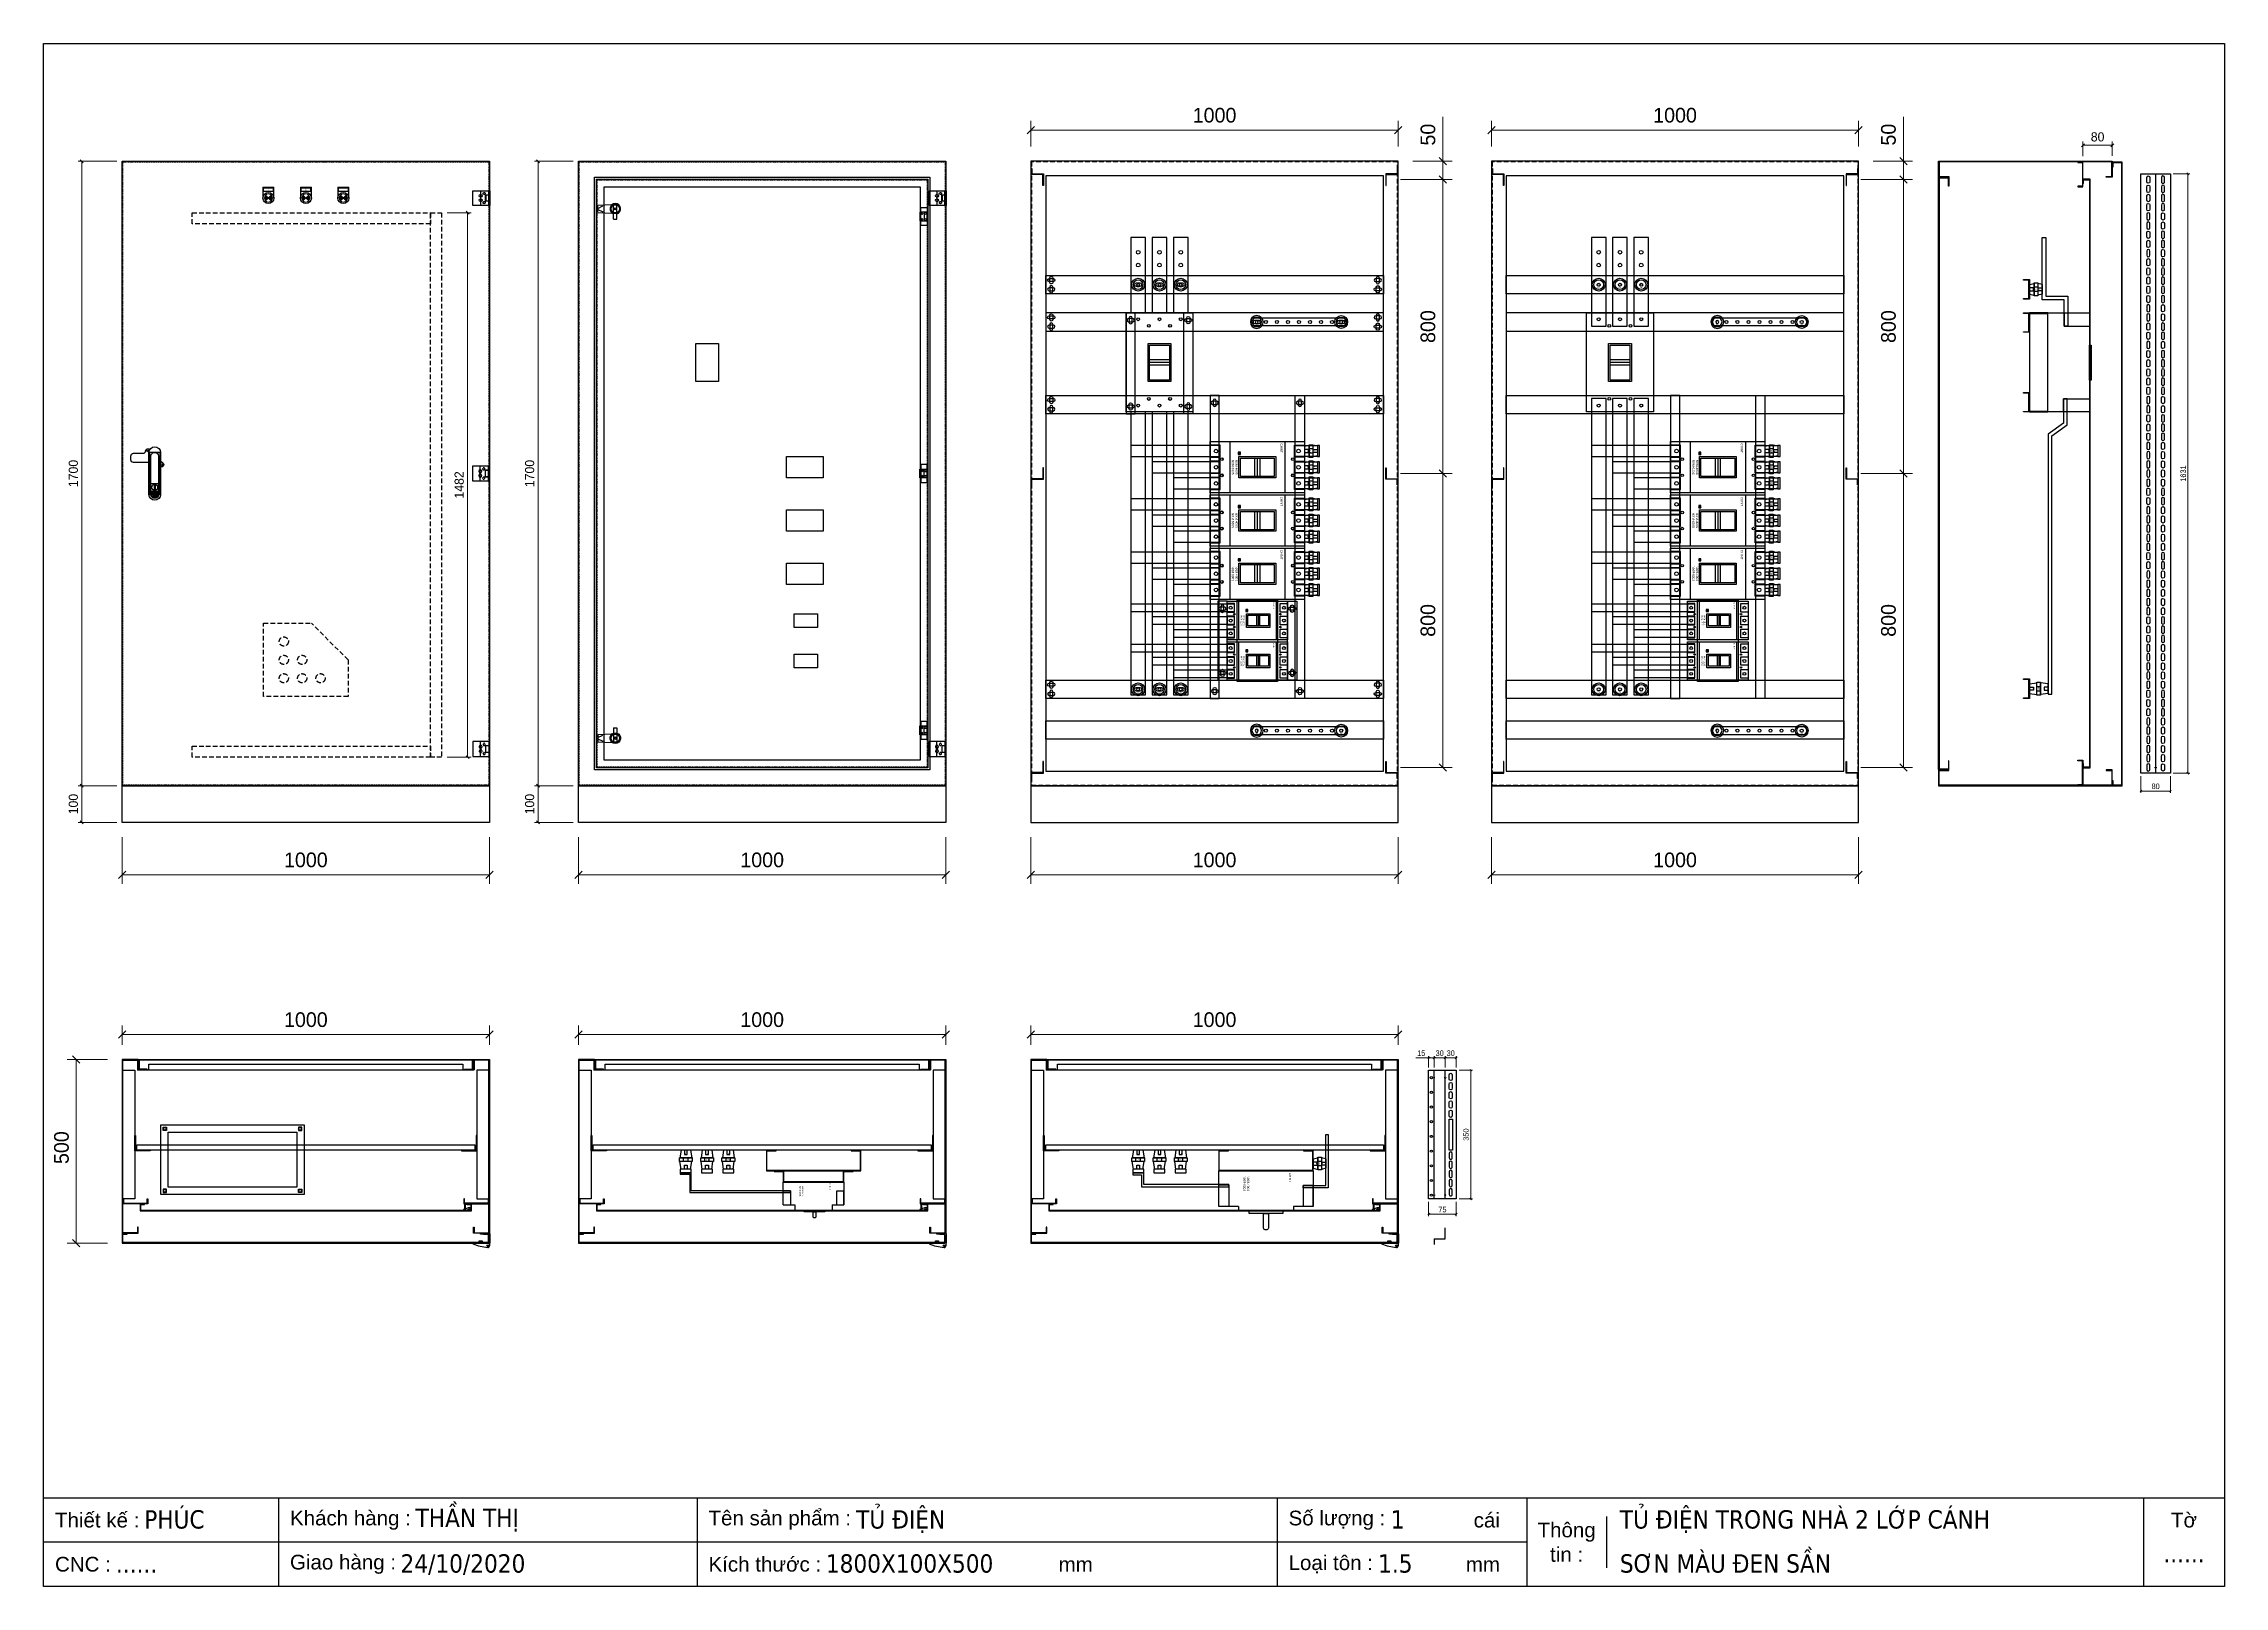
# Model space of a CAD drawing. Header units: millimetres. Extents: x 0 to 5940, y 0 to 4200.
import ezdxf
from ezdxf.enums import TextEntityAlignment as Align

# ---------------------------------------------------------------- set-up
doc = ezdxf.new("R2010")
doc.units = ezdxf.units.MM
doc.linetypes.add('HIDDEN2', pattern=[4.7625, 3.175, -1.5875])
doc.linetypes.add('HIDDENX2', pattern=[19.05, 12.7, -6.35])
for name, color, linetype in [('01', 7, 'HIDDEN2'), ('CNC', 7, 'Continuous'), ('DIM', 253, 'Continuous'), ('Ghi chu', 7, 'Continuous'), ('HEATER', 1, 'Continuous')]:
    doc.layers.add(name, color=color, linetype=linetype)
doc.layers.add('07', color=5, linetype='Continuous', lineweight=5)
doc.styles.add('Arial', font='arial.ttf')
doc.styles.add('Arial-Black', font='txt')
doc.styles.add('Tahoma (Input Text)', font='tahoma.ttf')
doc.dimstyles.new('Dim-15', dxfattribs={"dimtxt": 15, "dimasz": 5, "dimexe": 5, "dimexo": 8, "dimgap": 5, "dimtad": 1, "dimdec": 0, "dimtxsty": 'Standard', "dimblk": 'OBLIQUE', "dimcen": 10, "dimclrd": 5, "dimclre": 5, "dimclrt": 3, "dimazin": 3, "dimtfac": 1, "dimtdec": 0, "dimtmove": 0, "dimatfit": 3, "dimldrblk": 'OBLIQUE', "dimlwd": 9, "dimlwe": 9})
doc.dimstyles.new('Dim-25', dxfattribs={"dimtxt": 25, "dimasz": 8, "dimexe": 10, "dimexo": 15, "dimgap": 10, "dimtad": 1, "dimdec": 0, "dimtxsty": 'Standard', "dimblk": 'OBLIQUE', "dimcen": 10, "dimclrd": 5, "dimclre": 5, "dimclrt": 3, "dimazin": 3, "dimtfac": 1, "dimtdec": 0, "dimtmove": 0, "dimatfit": 3, "dimldrblk": 'OBLIQUE', "dimlwd": 9, "dimlwe": 9})
doc.dimstyles.new('Dim-40', dxfattribs={"dimtxt": 40, "dimasz": 20, "dimexe": 25, "dimexo": 40, "dimgap": 20, "dimtad": 1, "dimdec": 0, "dimtxsty": 'Standard', "dimblk": 'OBLIQUE', "dimcen": 15, "dimclrd": 5, "dimclre": 5, "dimclrt": 3, "dimazin": 3, "dimtfac": 1, "dimtdec": 0, "dimtmove": 0, "dimatfit": 3, "dimldrblk": 'ARCHTICK', "dimlwd": 9, "dimlwe": 9})

# ---------------------------------------------------------------- blocks, each defined once
blk = doc.blocks.new('khungtenAsean2')
at = {"color": 7}
for p, q in [((2970, -1980), (0, -1980)), ((320, -1980), (320, -2100)), ((890, -1980), (890, -2100)), ((1680, -1980), (1680, -2100)), ((2020, -1980), (2020, -2100)), ((2860, -1980), (2860, -2100)), ((2128.3, -2005), (2128.3, -2075)), ((2020, -2040), (0, -2040))]:
    blk.add_line(p, q, dxfattribs=at)
blk.add_lwpolyline([(0, 0), (2970, 0), (2970, -2100), (0, -2100)], close=True, dxfattribs=at)
at = {"color": 2, "char_height": 20, "style": 'Arial'}
for s, insert, width, attachment_point in [('  Thiết kế :', (0, -2010), 917.634, 4), ('  Khách hàng :', (320, -2010), 917.634, 4), ('  Tên sản phẩm :', (890, -2010), 917.634, 4), ('  Số lượng :', (1680, -2010), 917.634, 4), ('cái', (1947.6, -2010), 917.634, 4), ('Thông\\Ptin :', (2074.2, -2040), 108.311, 5), ('Tờ', (2915, -2010), 110, 5), ('  CNC :', (0, -2070), 917.634, 4), ('  Giao hàng :', (320, -2070), 917.634, 4), ('  Kích thước :', (890, -2070), 917.634, 4), ('mm', (1382.3, -2070), 917.634, 4), ('  Loại tôn :', (1680, -2070), 917.634, 4), ('mm', (1936.9, -2070), 917.634, 4)]:
    blk.add_mtext(s, dxfattribs=dict(at, insert=insert, width=width, attachment_point=attachment_point))
at = {"color": 1, "style": 'Tahoma (Input Text)', "flags": 8}
for tag, p in [('#01', (137.1, -2021.3)), ('#03', (506.6, -2019.3)), ('#05', (1106.6, -2021.3)), ('#07', (1834.7, -2021.3)), ('#09', (2146.7, -2021.3)), ('#02', (98.5, -2081.3)), ('#04', (486.1, -2081.3)), ('#06', (1065.3, -2081.3)), ('#08', (1817.4, -2081.3)), ('#10', (2146.7, -2081.3))]:
    blk.add_attdef(tag, p, '', height=25, dxfattribs=at)
blk.add_attdef('#11', text='', height=25, dxfattribs=at).set_placement((2915, -2067.3), align=Align.CENTER)
blk = doc.blocks.new('*D1')
at = {"color": 0, "linetype": 'ByBlock', "lineweight": -2}
for p, q in [((224.3, 1947.2), (204.3, 1927.2)), ((1204.3, 1927.2), (1224.3, 1947.2))]:
    blk.add_line(p, q, dxfattribs=at)
at = {"layer": 'Defpoints', "color": 0, "transparency": 16777216}
for p in [(214.3, 2079.7), (1214.3, 2079.7), (214.3, 1937.2)]:
    blk.add_point(p, dxfattribs=at)
at = {"layer": 'DIM', "color": 5, "lineweight": 9, "transparency": 16777216}
for p, q in [((214.3, 2039.7), (214.3, 1912.2)), ((1214.3, 2039.7), (1214.3, 1912.2)), ((1214.3, 1937.2), (214.3, 1937.2))]:
    blk.add_line(p, q, dxfattribs=at)
at = {"layer": 'DIM', "color": 3, "transparency": 16777216, "insert": (714.3, 1977.6), "char_height": 40, "attachment_point": 5}
blk.add_mtext('1000', dxfattribs=at)
blk = doc.blocks.new('_ArchTick')
at = {"color": 0, "const_width": 0.15}
blk.add_lwpolyline([(-0.5, -0.5), (0.5, 0.5)], dxfattribs=at)
blk = doc.blocks.new('_Oblique')
at = {"color": 0, "linetype": 'ByBlock', "lineweight": -2}
blk.add_line((-0.5, -0.5), (0.5, 0.5), dxfattribs=at)
blk = doc.blocks.new('AB-301-1-1')
at = {"linetype": 'Continuous'}
h = blk.add_hatch(dxfattribs=at)
h.set_pattern_fill('ACAD_ISO09W100', color=1, scale=0.2)
h.set_pattern_definition([(0, (-367.8747, 374.3201), (0, 1), [4.8, -0.6, 1.2, -0.6, 1.2, -0.6])])
h.paths.add_polyline_path([(-3.9, -112.6, 0.118404), (0.1, -113.6, 0.118404), (4.2, -112.6), (7.1, -96.1), (-6.9, -96.1)])
at = {"color": 1, "linetype": 'Continuous'}
for p, q in [((-9.9, -74.6), (10.1, -74.6)), ((-6.9, -96.1), (7.1, -96.1)), ((-6.9, -96.1), (-3.9, -112.6)), ((7.1, -96.1), (4.2, -112.6))]:
    blk.add_line(p, q, dxfattribs=at)
for points in [[(-15.7, -17.1), (-57.4, -17.1, -0.414214), (-64.9, -9.6), (-64.9, 0.4, -0.414214), (-57.4, 7.9), (-30.6, 7.9, 0.414214), (-24.6, 13.9), (-24.6, 14.2)], [(-24.6, 14.2, -0.198912), (-22.8, 18.4), (-22.8, 18.4, -0.414214), (-14.4, 18.4), (-13.5, 17.6)], [(16.3, -12.2), (23.1, -19.1, -0.414214), (23.1, -27.5), (23.1, -27.5, -0.31835), (16.3, -28.7)]]:
    blk.add_lwpolyline(points, format="xyb", dxfattribs=at)
for points in [[(0.3, 25.4), (0.3, 25.4, -0.400643), (16.3, 10.4), (16.3, -104.6, -0.400643), (0.3, -119.6), (0.3, -119.6, -0.400643), (-15.7, -104.6), (-15.7, 10.4, -0.400643)], [(0.1, 10.4, -0.403991), (10.6, 0.4), (10.6, -104.6, -0.403991), (0.1, -114.6, -0.403991), (-10.4, -104.6), (-10.4, 0.4, -0.403991)], [(9.1, -96.6), (9.1, -104.6, -0.414214), (0.1, -113.6, -0.414214), (-8.9, -104.6), (-8.9, -96.6, -0.414214), (-6.9, -94.6), (7.1, -94.6, -0.414214)]]:
    blk.add_lwpolyline(points, format="xyb", close=True, dxfattribs=at)
blk.add_lwpolyline([(-0.9, -79.6), (1.1, -79.6), (1.1, -89.6), (-0.9, -89.6)], close=True, dxfattribs=at)
for centre, radius in [((-18.6, 14.2), 2.5), ((18.9, -23.3), 2.5), ((0.1, -84.6), 8)]:
    blk.add_circle(centre, radius, dxfattribs=at)
blk = doc.blocks.new('HL044-1.3-C')
at = {"color": 1, "linetype": 'HIDDEN2', "ltscale": 0.5}
for p, q in [((-25, 40), (-25, 0)), ((-3, 0), (-3, 40))]:
    blk.add_line(p, q, dxfattribs=at)
at = {"color": 1}
for p, q in [((-12, 29), (0, 29)), ((-12, 11), (-12, 29)), ((0, 11), (-12, 11)), ((-11, 28.5), (0, 28.5)), ((-11, 28.5), (-11, 11.5)), ((0, 11.5), (-11, 11.5))]:
    blk.add_line(p, q, dxfattribs=at)
blk.add_lwpolyline([(-46, 40), (0, 40), (0, 0), (-46, 0)], close=True, dxfattribs=at)
at = {"color": 1, "linetype": 'HIDDEN2', "ltscale": 0.5}
for centre, radius in [((-25, 26), 4), ((-25, 14), 4), ((-15.5, 32.5), 3), ((-15.5, 7.5), 3)]:
    blk.add_circle(centre, radius, dxfattribs=at)
blk = doc.blocks.new('*D2')
at = {"color": 0, "linetype": 'ByBlock', "lineweight": -2}
for p, q in [((107.8, 3875.7), (99.8, 3883.7)), ((99.8, 2183.7), (107.8, 2175.7))]:
    blk.add_line(p, q, dxfattribs=at)
at = {"layer": 'Defpoints', "color": 0, "transparency": 16777216}
for p in [(214.3, 3879.7), (103.8, 2179.7), (214.3, 2179.7)]:
    blk.add_point(p, dxfattribs=at)
at = {"layer": 'DIM', "color": 5, "lineweight": 9, "transparency": 16777216}
for p, q in [((199.3, 3879.7), (93.8, 3879.7)), ((103.8, 3879.7), (103.8, 2179.7)), ((199.3, 2179.7), (93.8, 2179.7))]:
    blk.add_line(p, q, dxfattribs=at)
at = {"layer": 'DIM', "color": 3, "transparency": 16777216, "insert": (81, 3029.7), "char_height": 25, "attachment_point": 5, "rotation": 90}
blk.add_mtext('1700', dxfattribs=at)
blk = doc.blocks.new('*D3')
at = {"color": 0, "linetype": 'ByBlock', "lineweight": -2}
for p, q in [((107.8, 2175.7), (99.8, 2183.7)), ((99.8, 2083.7), (107.8, 2075.7))]:
    blk.add_line(p, q, dxfattribs=at)
at = {"layer": 'Defpoints', "color": 0, "transparency": 16777216}
for p in [(214.3, 2179.7), (103.8, 2079.7), (214.3, 2079.7)]:
    blk.add_point(p, dxfattribs=at)
at = {"layer": 'DIM', "color": 5, "lineweight": 9, "transparency": 16777216}
for p, q in [((199.3, 2179.7), (93.8, 2179.7)), ((103.8, 2179.7), (103.8, 2079.7)), ((199.3, 2079.7), (93.8, 2079.7))]:
    blk.add_line(p, q, dxfattribs=at)
at = {"layer": 'DIM', "color": 3, "transparency": 16777216, "insert": (81, 2129.7), "char_height": 25, "attachment_point": 5, "rotation": 90}
blk.add_mtext('100', dxfattribs=at)
blk = doc.blocks.new('ga tai lieu')
at = {"color": 7, "linetype": 'HIDDENX2'}
for p, q in [((0, 0), (0, 200)), ((0, 200), (130, 200)), ((230, 100), (130, 200)), ((230, 100), (230, 0)), ((230, 0), (0, 0))]:
    blk.add_line(p, q, dxfattribs=at)
for centre in [(55, 150), (55, 100), (55, 50), (105, 100), (105, 50), (155, 50)]:
    blk.add_circle(centre, 12.5, dxfattribs=at)
blk = doc.blocks.new('*D4')
at = {"color": 0, "linetype": 'ByBlock', "lineweight": -2}
for p, q in [((1158.8, 3735.7), (1150.8, 3743.7)), ((1150.8, 2261.4), (1158.8, 2253.4))]:
    blk.add_line(p, q, dxfattribs=at)
at = {"layer": 'Defpoints', "color": 0, "transparency": 16777216}
for p in [(1084.2, 3739.7), (1084.2, 2257.4), (1154.8, 2257.4)]:
    blk.add_point(p, dxfattribs=at)
at = {"layer": 'DIM', "color": 5, "lineweight": 9, "transparency": 16777216}
for p, q in [((1099.2, 3739.7), (1164.8, 3739.7)), ((1154.8, 3739.7), (1154.8, 2257.4)), ((1099.2, 2257.4), (1164.8, 2257.4))]:
    blk.add_line(p, q, dxfattribs=at)
at = {"layer": 'DIM', "color": 3, "transparency": 16777216, "insert": (1132, 2998.6), "char_height": 25, "attachment_point": 5, "rotation": 90}
blk.add_mtext('1482', dxfattribs=at)
blk = doc.blocks.new('Den XANH')
h = blk.add_hatch(color=5)
h.paths.add_polyline_path([(15, 15), (22.8, 7.2, 0.198912), (26, 15, 0.198912), (22.8, 22.8)])
h.paths.add_polyline_path([(15, 15), (7.2, 22.8, 0.198912), (4, 15, 0.198912), (7.2, 7.2)])
at = {"color": 7}
for p, q in [((0, 45), (30, 45)), ((0, 45), (0, 15)), ((30, 15), (30, 45))]:
    blk.add_line(p, q, dxfattribs=at)
blk.add_lwpolyline([(2, 43), (28, 43), (28, 33), (2, 33)], close=True, dxfattribs=at)
blk.add_circle((15, 15), 15, dxfattribs=at)
at = {"layer": '07', "color": 5, "linetype": 'Continuous', "lineweight": 5, "ltscale": 3}
for p, q in [((22.8, 22.8), (7.2, 7.2)), ((7.2, 22.8), (22.8, 7.2))]:
    blk.add_line(p, q, dxfattribs=at)
blk.add_circle((15, 15), 11, dxfattribs=at)
at = {"layer": '01', "color": 2, "linetype": 'Continuous', "lineweight": 5, "style": 'Arial-Black'}
blk.add_attdef('T-SP', text='', height=2.4, dxfattribs=at).set_placement((15.2, 36), align=Align.CENTER)
blk = doc.blocks.new('Den DO')
h = blk.add_hatch(color=1)
h.paths.add_polyline_path([(7.2, 7.2), (15, 15), (7.2, 22.8, 0.198912), (4, 15, 0.198912)])
h.paths.add_polyline_path([(26, 15, 0.198912), (22.8, 22.8), (15, 15), (22.8, 7.2, 0.198912)])
at = {"color": 7}
for p, q in [((0, 45), (30, 45)), ((0, 45), (0, 15)), ((30, 15), (30, 45))]:
    blk.add_line(p, q, dxfattribs=at)
blk.add_lwpolyline([(2, 43), (28, 43), (28, 33), (2, 33)], close=True, dxfattribs=at)
blk.add_circle((15, 15), 15, dxfattribs=at)
at = {"layer": '07', "color": 1, "linetype": 'Continuous', "lineweight": 5, "ltscale": 3}
for p, q in [((22.8, 22.8), (7.2, 7.2)), ((7.2, 22.8), (22.8, 7.2))]:
    blk.add_line(p, q, dxfattribs=at)
blk.add_circle((15, 15), 11, dxfattribs=at)
at = {"layer": '01', "color": 2, "linetype": 'Continuous', "lineweight": 5, "style": 'Arial-Black'}
blk.add_attdef('T-SP', text='', height=2.4, dxfattribs=at).set_placement((15.2, 36), align=Align.CENTER)
blk = doc.blocks.new('Den VANG')
h = blk.add_hatch(color=2)
h.paths.add_polyline_path([(22.8, 7.2, 0.198912), (26, 15, 0.198912), (22.8, 22.8), (15, 15)])
h.paths.add_polyline_path([(7.2, 7.2), (15, 15), (7.2, 22.8, 0.198912), (4, 15, 0.198912)])
at = {"color": 7}
for p, q in [((0, 45), (30, 45)), ((0, 45), (0, 15)), ((30, 15), (30, 45))]:
    blk.add_line(p, q, dxfattribs=at)
blk.add_lwpolyline([(2, 43), (28, 43), (28, 33), (2, 33)], close=True, dxfattribs=at)
blk.add_circle((15, 15), 15, dxfattribs=at)
at = {"layer": '07', "color": 2, "linetype": 'Continuous', "lineweight": 5, "ltscale": 3}
for p, q in [((22.8, 22.8), (7.2, 7.2)), ((7.2, 22.8), (22.8, 7.2))]:
    blk.add_line(p, q, dxfattribs=at)
blk.add_circle((15, 15), 11, dxfattribs=at)
at = {"layer": '01', "color": 2, "linetype": 'Continuous', "lineweight": 5, "style": 'Arial-Black'}
blk.add_attdef('T-SP', text='', height=2.4, dxfattribs=at).set_placement((15.2, 36), align=Align.CENTER)
blk = doc.blocks.new('*D5')
at = {"color": 0, "linetype": 'ByBlock', "lineweight": -2}
for p, q in [((1467.2, 1947.2), (1447.2, 1927.2)), ((2447.2, 1927.2), (2467.2, 1947.2))]:
    blk.add_line(p, q, dxfattribs=at)
at = {"layer": 'Defpoints', "color": 0, "transparency": 16777216}
for p in [(1457.2, 2079.7), (2457.2, 2079.7), (1457.2, 1937.2)]:
    blk.add_point(p, dxfattribs=at)
at = {"layer": 'DIM', "color": 5, "lineweight": 9, "transparency": 16777216}
for p, q in [((1457.2, 2039.7), (1457.2, 1912.2)), ((2457.2, 2039.7), (2457.2, 1912.2)), ((2457.2, 1937.2), (1457.2, 1937.2))]:
    blk.add_line(p, q, dxfattribs=at)
at = {"layer": 'DIM', "color": 3, "transparency": 16777216, "insert": (1957.2, 1977.6), "char_height": 40, "attachment_point": 5}
blk.add_mtext('1000', dxfattribs=at)
blk = doc.blocks.new('*D6')
at = {"color": 0, "linetype": 'ByBlock', "lineweight": -2}
for p, q in [((1350.7, 3875.7), (1342.7, 3883.7)), ((1342.7, 2183.7), (1350.7, 2175.7))]:
    blk.add_line(p, q, dxfattribs=at)
at = {"layer": 'Defpoints', "color": 0, "transparency": 16777216}
for p in [(1457.2, 3879.7), (1346.7, 2179.7), (1457.2, 2179.7)]:
    blk.add_point(p, dxfattribs=at)
at = {"layer": 'DIM', "color": 5, "lineweight": 9, "transparency": 16777216}
for p, q in [((1442.2, 3879.7), (1336.7, 3879.7)), ((1346.7, 3879.7), (1346.7, 2179.7)), ((1442.2, 2179.7), (1336.7, 2179.7))]:
    blk.add_line(p, q, dxfattribs=at)
at = {"layer": 'DIM', "color": 3, "transparency": 16777216, "insert": (1323.9, 3029.7), "char_height": 25, "attachment_point": 5, "rotation": 90}
blk.add_mtext('1700', dxfattribs=at)
blk = doc.blocks.new('*D7')
at = {"color": 0, "linetype": 'ByBlock', "lineweight": -2}
for p, q in [((1350.7, 2175.7), (1342.7, 2183.7)), ((1342.7, 2083.7), (1350.7, 2075.7))]:
    blk.add_line(p, q, dxfattribs=at)
at = {"layer": 'Defpoints', "color": 0, "transparency": 16777216}
for p in [(1457.2, 2179.7), (1346.7, 2079.7), (1457.2, 2079.7)]:
    blk.add_point(p, dxfattribs=at)
at = {"layer": 'DIM', "color": 5, "lineweight": 9, "transparency": 16777216}
for p, q in [((1442.2, 2179.7), (1336.7, 2179.7)), ((1346.7, 2179.7), (1346.7, 2079.7)), ((1442.2, 2079.7), (1336.7, 2079.7))]:
    blk.add_line(p, q, dxfattribs=at)
at = {"layer": 'DIM', "color": 3, "transparency": 16777216, "insert": (1323.9, 2129.7), "char_height": 25, "attachment_point": 5, "rotation": 90}
blk.add_mtext('100', dxfattribs=at)
blk = doc.blocks.new('HL036-1-1')
at = {"color": 1}
blk.add_line((9.5, 36.2), (9.5, 12.2), dxfattribs=at)
for points in [[(-2.5, 12.2), (17.5, 12.2), (17.5, 36.2), (-2.5, 36.2)], [(0, 48.5), (17.5, 48.5), (17.5, 0), (0, 0)]]:
    blk.add_lwpolyline(points, close=True, dxfattribs=at)
for centre, radius in [((3.5, 31.8), 2), ((3.5, 16.8), 2), ((12.7, 32.5), 2.5), ((12.7, 16), 2.5)]:
    blk.add_circle(centre, radius, dxfattribs=at)
blk = doc.blocks.new('ovan6x9')
at = {"color": 2}
for p, q in [((2, 6), (8, 6)), ((2, 0), (8, 0))]:
    blk.add_line(p, q, dxfattribs=at)
for centre, start, end in [((2, 3), 90, 270), ((8, 3), 270, 90)]:
    blk.add_arc(centre, 3, start, end, dxfattribs=at)
blk = doc.blocks.new('SDGFGHGHG')
at = {"layer": 'HEATER'}
for p, q in [((860892.9, 570780.5), (860931.6, 570782)), ((860892.9, 570760.5), (860892.9, 570780.5)), ((860892.9, 570771.9), (860906.3, 570778.7)), ((860935.9, 570742), (860935.9, 570784.3)), ((860944.9, 570742), (860944.9, 570784.3)), ((860892.9, 570769.1), (860906.3, 570762.4)), ((860892.9, 570760.5), (860931.6, 570759.1)), ((860935.9, 570742), (860944.9, 570742)), ((860937.5, 570771.3), (860939.5, 570771.3)), ((860937.5, 570769.8), (860939.5, 570769.8)), ((860939.5, 570773.5), (860939.5, 570771.3)), ((860939.5, 570769.8), (860939.5, 570767.6)), ((860941.3, 570773.5), (860941.3, 570771.3)), ((860941.3, 570771.3), (860943.4, 570771.3)), ((860941.3, 570769.8), (860941.3, 570767.6)), ((860941.3, 570769.8), (860943.4, 570769.8))]:
    blk.add_line(p, q, dxfattribs=at)
blk.add_circle((860940.4, 570770.5), 3.08, dxfattribs=at)
blk.add_arc((860940.4, 570770.5), 14.5, 288.08001, 251.91999, dxfattribs=at)
blk = doc.blocks.new('SĐFHGGH')
at = {"layer": 'HEATER'}
for points in [[(860943.4, 570717), (860943.4, 570718.4), (860937.4, 570718.4), (860937.4, 570717)], [(860928.8, 570702.4), (860927.4, 570702.4), (860927.4, 570708.4), (860928.8, 570708.4)], [(860943.4, 570693.8), (860943.4, 570692.4), (860937.4, 570692.4), (860937.4, 570693.8)], [(860952.1, 570702.4), (860953.4, 570702.4), (860953.4, 570708.4), (860952.1, 570708.4)]]:
    blk.add_lwpolyline(points, dxfattribs=at)
for start, end in [(104.47751, 165.52249), (14.47751, 75.52249), (194.47751, 255.52249), (284.47751, 345.52249)]:
    blk.add_arc((860940.4, 570705.4), 12, start, end, dxfattribs=at)
blk = doc.blocks.new('MS722')
for name, p in [('SDGFGHGHG', (-860940.4, -570770.5)), ('SĐFHGGH', (-860940.4, -570705.4))]:
    blk.add_blockref(name, p)
blk = doc.blocks.new('HL044-1.3-B')
h = blk.add_hatch()
h.set_pattern_fill('ANSI31', color=1, scale=0.3, style=0)
h.set_pattern_definition([(45, (-80982.31925, -42991.2648), (-0.673519209, 0.673519209), [])])
h.paths.add_polyline_path([(-15.5, 27), (-15.5, 24), (-9.5, 24), (-9.5, 27)])
at = {"color": 1}
for p, q in [((0, 0), (-43, 0)), ((-43, 0), (-43, -2)), ((-25, 6.5), (-25, 0)), ((-25, 6.5), (-19, 5.9)), ((-25, 5.5), (-19, 4.9)), ((-25, 4.5), (-19, 3.9)), ((-25, 3.5), (-19, 2.9)), ((-25, 2.5), (-19, 1.9)), ((-25, 1.5), (-19, 0.9)), ((-25, 0.5), (-19.7, 0)), ((-22, 24), (-22, 27)), ((-22, 27), (1, 27)), ((-1, 24), (-22, 24)), ((-19, 6.5), (-19, 0)), ((-15.5, 24), (-15.5, 27)), ((-9.5, 24), (-9.5, 27)), ((0, 23), (0, 0)), ((0, 7.5), (3, 7.5)), ((0, 6), (3, 6)), ((3, 25), (3, 0)), ((3, -6.5), (3, 0))]:
    blk.add_line(p, q, dxfattribs=at)
blk.add_lwpolyline([(-26, 6.5), (-18, 6.5), (-18, 0), (-26, 0)], close=True, dxfattribs=at)
blk.add_circle((-2.3, -7), 2.55, dxfattribs=at)
for centre, radius, start, end in [((-1, 23), 1, 0, 90), ((1, 25), 2, 0, 90), ((15.4, 147.7), 160.7, 248.67048, 263.59015), ((-2.5, -6.5), 5.5, 270, 0)]:
    blk.add_arc(centre, radius, start, end, dxfattribs=at)
blk = doc.blocks.new('HL036-1-2')
at = {"layer": 'Ghi chu', "color": 1}
for p, q in [((-3, 17.8), (-18.9, 17.8)), ((-18.9, 15.8), (-18.9, 17.8)), ((-12.1, 15.8), (-18.9, 15.8)), ((-16.4, 1), (-16.4, 14)), ((-15.6, 15), (-3.9, 17.7)), ((0, 0), (-15.4, 0)), ((-14.4, 3), (-14.4, 11.9)), ((0, 2), (-13.4, 2)), ((-13.1, 12.8), (-4.3, 9.8)), ((-6.2, 2), (-6.2, 0)), ((-1.2, 2), (-1.2, 0)), ((0, 0), (0, 2))]:
    blk.add_line(p, q, dxfattribs=at)
for radius in [4.1, 2.1]:
    blk.add_circle((-3, 13.7), radius, dxfattribs=at)
for centre, start, end in [((-15.4, 14), 102.96162, 180), ((-15.4, 1), 180, 270), ((-13.4, 11.9), 71.32539, 180), ((-13.4, 3), 180, 270)]:
    blk.add_arc(centre, 1, start, end, dxfattribs=at)
blk = doc.blocks.new('*D8')
at = {"color": 0, "linetype": 'ByBlock', "lineweight": -2}
for p, q in [((2699.4, 1512.2), (2679.4, 1492.2)), ((3679.4, 1492.2), (3699.4, 1512.2))]:
    blk.add_line(p, q, dxfattribs=at)
at = {"layer": 'Defpoints', "color": 0, "transparency": 16777216}
for p in [(3689.4, 1502.2), (2689.4, 1434.4), (3689.4, 1434.4)]:
    blk.add_point(p, dxfattribs=at)
at = {"layer": 'DIM', "color": 5, "lineweight": 9, "transparency": 16777216}
for p, q in [((2689.4, 1474.4), (2689.4, 1527.2)), ((2689.4, 1502.2), (3689.4, 1502.2)), ((3689.4, 1474.4), (3689.4, 1527.2))]:
    blk.add_line(p, q, dxfattribs=at)
at = {"layer": 'DIM', "color": 3, "transparency": 16777216, "insert": (3189.4, 1542.6), "char_height": 40, "attachment_point": 5}
blk.add_mtext('1000', dxfattribs=at)
blk = doc.blocks.new('nxm-400-630-2')
at = {"color": 7}
for p, q in [((29751.6, -129472.4), (29751.6, -129525.9)), ((29751.6, -129525.9), (29762.6, -129525.9)), ((29762.6, -129554.9), (29762.6, -129646.9)), ((29751.6, -129675.9), (29751.6, -129729.4)), ((29751.6, -129675.9), (29762.6, -129675.9))]:
    blk.add_line(p, q, dxfattribs=at)
for points in [[(29751.6, -129729.4), (29655.1, -129729.4), (29655.1, -129472.4), (29751.6, -129472.4)], [(29751.6, -129472.4), (29695.1, -129472.4), (29695.1, -129499.4), (29751.6, -129499.4)], [(29762.6, -129525.9), (29762.6, -129554.9)], [(29762.6, -129554.9), (29770.6, -129554.9), (29770.6, -129646.9), (29762.6, -129646.9)], [(29762.6, -129646.9), (29762.6, -129675.9)], [(29751.6, -129729.4), (29692.6, -129729.4), (29692.6, -129702.4), (29751.6, -129702.4)]]:
    blk.add_lwpolyline(points, dxfattribs=at)
blk.add_lwpolyline([(29770.6, -129594.4), (29811.1, -129594.4, -0.414214), (29815.1, -129598.4), (29815.1, -129603.4, -0.414214), (29811.1, -129607.4), (29770.6, -129607.4)], format="xyb", close=True, dxfattribs=at)
at = {"color": 7, "char_height": 6, "width": 25.603, "attachment_point": 5, "style": 'Arial'}
for s, insert in [('CHINT', (29673, -129535.3)), ('NXM-400S\\PNXM-630S', (29690.1, -129654.5))]:
    blk.add_mtext(s, dxfattribs=dict(at, insert=insert))
blk = doc.blocks.new('su35-1')
at = {"color": 1}
for p, q in [((-17.5, 12.5), (-17.5, 22.5)), ((-17.5, 22.5), (17.5, 22.5)), ((-17.5, 12.5), (17.5, 12.5)), ((17.5, 12.5), (-17.5, 12.5)), ((-13, 35), (-16, 22.5)), ((-16, 22.5), (16, 22.5)), ((-16, 12.5), (16, 12.5)), ((-13, 0), (-16, 12.5)), ((-13, 35), (13, 35)), ((-13, 0), (13, 0)), ((-6, 22.5), (-6, 12.5)), ((6, 22.5), (6, 12.5)), ((13, 35), (16, 22.5)), ((13, 0), (16, 12.5)), ((17.5, 22.5), (17.5, 12.5))]:
    blk.add_line(p, q, dxfattribs=at)
for points in [[(-4, 35), (4, 35), (4, 24), (-4, 24)], [(-4, 0), (4, 0), (4, 11), (-4, 11)]]:
    blk.add_lwpolyline(points, close=True, dxfattribs=at)
at = {"color": 1, "width": 30.098, "attachment_point": 5}
for s, insert, char_height in [('{\\fTahoma|b0|i0|c0|p34;S35}', (0, 17.3), 3), ('{\\fTahoma|b0|i0|c0|p34;M8}', (0, 26.4), 1.5), ('{\\fTahoma|b0|i0|c0|p34;M8}', (0, 8.6), 1.5)]:
    blk.add_mtext(s, dxfattribs=dict(at, insert=insert, char_height=char_height))
blk = doc.blocks.new('su51-1')
at = {"color": 1}
for p, q in [((-17.5, 30.5), (17.5, 30.5)), ((-17.5, 20.5), (-17.5, 30.5)), ((17.5, 20.5), (-17.5, 20.5)), ((-17.5, 20.5), (17.5, 20.5)), ((-13, 51), (-16, 30.5)), ((-16, 30.5), (16, 30.5)), ((-13, 0), (-16, 20.5)), ((-16, 20.5), (16, 20.5)), ((-13, 51), (13, 51)), ((-13, 0), (13, 0)), ((-6, 30.5), (-6, 20.5)), ((6, 30.5), (6, 20.5)), ((13, 51), (16, 30.5)), ((13, 0), (16, 20.5)), ((17.5, 30.5), (17.5, 20.5))]:
    blk.add_line(p, q, dxfattribs=at)
for points in [[(-4, 51), (4, 51), (4, 40), (-4, 40)], [(-4, 0), (4, 0), (4, 11), (-4, 11)]]:
    blk.add_lwpolyline(points, close=True, dxfattribs=at)
at = {"color": 1, "width": 30.098, "attachment_point": 5}
for s, insert, char_height in [('{\\fTahoma|b0|i0|c0|p34;S51}', (0, 25.7), 3), ('{\\fTahoma|b0|i0|c0|p34;M8}', (0, 42.7), 1.5), ('{\\fTahoma|b0|i0|c0|p34;M8}', (0, 8.3), 1.5)]:
    blk.add_mtext(s, dxfattribs=dict(at, insert=insert, char_height=char_height))
blk = doc.blocks.new('nxm-250-320-2')
at = {"color": 7}
for p, q in [((29687.9, -129233.4), (29687.9, -129201.9)), ((29687.9, -129233.4), (29702.9, -129233.4)), ((29702.9, -129253.9), (29702.9, -129233.4)), ((29702.9, -129253.9), (29702.9, -129309.9)), ((29702.9, -129335.4), (29702.9, -129309.9)), ((29687.9, -129335.4), (29702.9, -129335.4)), ((29687.9, -129366.9), (29687.9, -129335.4))]:
    blk.add_line(p, q, dxfattribs=at)
for points in [[(29687.9, -129366.9), (29626.4, -129366.9), (29626.4, -129201.9), (29687.9, -129201.9)], [(29687.9, -129201.9), (29650.9, -129201.9), (29650.9, -129221.9), (29687.9, -129221.9)], [(29702.9, -129253.9), (29706.9, -129253.9), (29706.9, -129309.9), (29702.9, -129309.9)], [(29687.9, -129366.9), (29649.9, -129366.9), (29649.9, -129346.9), (29687.9, -129346.9)]]:
    blk.add_lwpolyline(points, dxfattribs=at)
blk.add_lwpolyline([(29706.9, -129278.4), (29720.4, -129278.4, -0.414214), (29723.4, -129281.4), (29723.4, -129282.4, -0.414214), (29720.4, -129285.4), (29706.9, -129285.4)], format="xyb", close=True, dxfattribs=at)
at = {"color": 7, "char_height": 4, "width": 17.069, "attachment_point": 5, "style": 'Arial'}
for s, insert in [('CHINT', (29638.4, -129239.7)), ('NXM-250S\\PNXM-320S', (29650.9, -129317.5))]:
    blk.add_mtext(s, dxfattribs=dict(at, insert=insert))
blk = doc.blocks.new('*D9')
at = {"color": 0, "linetype": 'ByBlock', "lineweight": -2}
for p, q in [((1467.2, 1512.2), (1447.2, 1492.2)), ((2447.2, 1492.2), (2467.2, 1512.2))]:
    blk.add_line(p, q, dxfattribs=at)
at = {"layer": 'Defpoints', "color": 0, "transparency": 16777216}
for p in [(2457.2, 1502.2), (1457.2, 1434.4), (2457.2, 1434.4)]:
    blk.add_point(p, dxfattribs=at)
at = {"layer": 'DIM', "color": 5, "lineweight": 9, "transparency": 16777216}
for p, q in [((1457.2, 1474.4), (1457.2, 1527.2)), ((1457.2, 1502.2), (2457.2, 1502.2)), ((2457.2, 1474.4), (2457.2, 1527.2))]:
    blk.add_line(p, q, dxfattribs=at)
at = {"layer": 'DIM', "color": 3, "transparency": 16777216, "insert": (1957.2, 1542.6), "char_height": 40, "attachment_point": 5}
blk.add_mtext('1000', dxfattribs=at)
blk = doc.blocks.new('*D10')
at = {"color": 0, "linetype": 'ByBlock', "lineweight": -2}
for p, q in [((3953.7, 1947.2), (3933.7, 1927.2)), ((4933.7, 1927.2), (4953.7, 1947.2))]:
    blk.add_line(p, q, dxfattribs=at)
at = {"layer": 'Defpoints', "color": 0, "transparency": 16777216}
for p in [(3943.7, 2079.7), (4943.7, 2079.7), (3943.7, 1937.2)]:
    blk.add_point(p, dxfattribs=at)
at = {"layer": 'DIM', "color": 5, "lineweight": 9, "transparency": 16777216}
for p, q in [((3943.7, 2039.7), (3943.7, 1912.2)), ((4943.7, 2039.7), (4943.7, 1912.2)), ((4943.7, 1937.2), (3943.7, 1937.2))]:
    blk.add_line(p, q, dxfattribs=at)
at = {"layer": 'DIM', "color": 3, "transparency": 16777216, "insert": (4443.7, 1977.6), "char_height": 40, "attachment_point": 5}
blk.add_mtext('1000', dxfattribs=at)
blk = doc.blocks.new('*D11')
at = {"color": 0, "linetype": 'ByBlock', "lineweight": -2}
for p, q in [((3953.7, 3974.5), (3933.7, 3954.5)), ((4933.7, 3954.5), (4953.7, 3974.5))]:
    blk.add_line(p, q, dxfattribs=at)
at = {"layer": 'Defpoints', "color": 0, "transparency": 16777216}
for p in [(3943.7, 3964.5), (3943.7, 3879.7), (4943.7, 3879.7)]:
    blk.add_point(p, dxfattribs=at)
at = {"layer": 'DIM', "color": 5, "lineweight": 9, "transparency": 16777216}
for p, q in [((3943.7, 3919.7), (3943.7, 3989.5)), ((4943.7, 3919.7), (4943.7, 3989.5)), ((4943.7, 3964.5), (3943.7, 3964.5))]:
    blk.add_line(p, q, dxfattribs=at)
at = {"layer": 'DIM', "color": 3, "transparency": 16777216, "insert": (4443.7, 4004.9), "char_height": 40, "attachment_point": 5}
blk.add_mtext('1000', dxfattribs=at)
blk = doc.blocks.new('*D12')
at = {"color": 0, "linetype": 'ByBlock', "lineweight": -2}
for p, q in [((5075.6, 3869.7), (5055.6, 3889.7)), ((5055.6, 3839.7), (5075.6, 3819.7))]:
    blk.add_line(p, q, dxfattribs=at)
at = {"layer": 'Defpoints', "color": 0, "transparency": 16777216}
for p in [(4943.7, 3879.7), (4909.8, 3829.7), (5065.6, 3829.7)]:
    blk.add_point(p, dxfattribs=at)
at = {"layer": 'DIM', "color": 5, "lineweight": 9, "transparency": 16777216}
for p, q in [((5065.6, 3879.7), (5065.6, 4000.8)), ((4983.7, 3879.7), (5090.6, 3879.7)), ((5065.6, 3829.7), (5065.6, 3879.7)), ((4949.8, 3829.7), (5090.6, 3829.7))]:
    blk.add_line(p, q, dxfattribs=at)
at = {"layer": 'DIM', "color": 3, "transparency": 16777216, "insert": (5025.1, 3952.2), "char_height": 40, "attachment_point": 5, "rotation": 90}
blk.add_mtext('50', dxfattribs=at)
blk = doc.blocks.new('A$C294D1861')
at = {"color": 7}
for p, q in [((118, 142), (64, 142)), ((118, 134.5), (64, 134.5)), ((118, 127), (64, 127))]:
    blk.add_line(p, q, dxfattribs=at)
for points in [[(0, 270), (182, 270), (182, 0), (0, 0)], [(64, 182), (118, 182), (118, 87), (64, 87)]]:
    blk.add_lwpolyline(points, close=True, dxfattribs=at)
at = {"color": 1}
for centre in [(33, 252.5), (33, 17.5)]:
    blk.add_circle(centre, 4, dxfattribs=at)
at = {"color": 7}
for centre in [(62, 234.5), (120, 234.5), (62, 35.5), (120, 35.5)]:
    blk.add_circle(centre, 3.75, dxfattribs=at)
at = {"color": 2}
for centre in [(91, 252.5), (91, 17.5)]:
    blk.add_circle(centre, 4, dxfattribs=at)
at = {"color": 5}
for centre in [(149, 252.5), (149, 17.5)]:
    blk.add_circle(centre, 4, dxfattribs=at)
blk = doc.blocks.new('nxm-400-630-1')
at = {"color": 7}
for p, q in [((29465.1, -129525.9), (29605.1, -129525.9)), ((29510.1, -129600.9), (29560.1, -129600.9)), ((29494.1, -129652.9), (29500.1, -129646.9)), ((29500.1, -129652.9), (29494.1, -129646.9)), ((29465.1, -129675.9), (29605.1, -129675.9))]:
    blk.add_line(p, q, dxfattribs=at)
for points in [[(29465.1, -129472.4), (29605.1, -129472.4), (29605.1, -129729.4), (29465.1, -129729.4)], [(29510.1, -129554.9), (29560.1, -129554.9), (29560.1, -129646.9), (29510.1, -129646.9)], [(29510.1, -129594.4), (29560.1, -129594.4), (29560.1, -129607.4), (29510.1, -129607.4)], [(29494.1, -129652.9), (29500.1, -129652.9), (29500.1, -129646.9), (29494.1, -129646.9)]]:
    blk.add_lwpolyline(points, close=True, dxfattribs=at)
at = {"color": 1}
for points in [[(29474.6, -129472.4), (29507.6, -129472.4), (29507.6, -129499.4), (29474.6, -129499.4)], [(29474.6, -129729.4), (29507.6, -129729.4), (29507.6, -129702.4), (29474.6, -129702.4)]]:
    blk.add_lwpolyline(points, close=True, dxfattribs=at)
at = {"color": 2}
for points in [[(29518.6, -129472.4), (29551.6, -129472.4), (29551.6, -129499.4), (29518.6, -129499.4)], [(29518.6, -129729.4), (29551.6, -129729.4), (29551.6, -129702.4), (29518.6, -129702.4)]]:
    blk.add_lwpolyline(points, close=True, dxfattribs=at)
at = {"color": 5}
for points in [[(29562.6, -129472.4), (29595.6, -129472.4), (29595.6, -129499.4), (29562.6, -129499.4)], [(29562.6, -129729.4), (29595.6, -129729.4), (29595.6, -129702.4), (29562.6, -129702.4)]]:
    blk.add_lwpolyline(points, close=True, dxfattribs=at)
at = {"color": 1}
for centre in [(29491.1, -129488.4), (29491.1, -129713.4)]:
    blk.add_circle(centre, 5, dxfattribs=at)
at = {"color": 2}
for centre in [(29535.1, -129488.4), (29535.1, -129713.4)]:
    blk.add_circle(centre, 5, dxfattribs=at)
at = {"color": 5}
for centre in [(29579.1, -129488.4), (29579.1, -129713.4)]:
    blk.add_circle(centre, 5, dxfattribs=at)
at = {"color": 7}
for centre in [(29513.1, -129503.9), (29557.1, -129503.9), (29513.1, -129697.9), (29557.1, -129697.9)]:
    blk.add_circle(centre, 3.5, dxfattribs=at)
at = {"color": 7, "char_height": 6, "width": 25.603, "attachment_point": 5, "style": 'Arial'}
for s, insert in [('CHINT', (29483, -129535.3)), ('NXM-400S\\PNXM-630S', (29535.1, -129662.4))]:
    blk.add_mtext(s, dxfattribs=dict(at, insert=insert))
blk = doc.blocks.new('nxm-250-320-1')
at = {"color": 7}
for p, q in [((29471.4, -129233.4), (29576.4, -129233.4)), ((29493.4, -129315.9), (29499.4, -129309.9)), ((29499.4, -129315.9), (29493.4, -129309.9)), ((29509.4, -129281.9), (29538.4, -129281.9)), ((29471.4, -129335.4), (29576.4, -129335.4))]:
    blk.add_line(p, q, dxfattribs=at)
for points in [[(29471.4, -129201.9), (29576.4, -129201.9), (29576.4, -129366.9), (29471.4, -129366.9)], [(29509.4, -129253.9), (29538.4, -129253.9), (29538.4, -129309.9), (29509.4, -129309.9)], [(29493.4, -129315.9), (29499.4, -129315.9), (29499.4, -129309.9), (29493.4, -129309.9)], [(29509.4, -129278.4), (29538.4, -129278.4), (29538.4, -129285.4), (29509.4, -129285.4)]]:
    blk.add_lwpolyline(points, close=True, dxfattribs=at)
at = {"color": 1}
for points in [[(29477.2, -129201.9), (29500.7, -129201.9), (29500.7, -129221.9), (29477.2, -129221.9)], [(29477.2, -129366.9), (29500.7, -129366.9), (29500.7, -129346.9), (29477.2, -129346.9)]]:
    blk.add_lwpolyline(points, close=True, dxfattribs=at)
at = {"color": 2}
for points in [[(29512.2, -129201.9), (29535.7, -129201.9), (29535.7, -129221.9), (29512.2, -129221.9)], [(29512.2, -129366.9), (29535.7, -129366.9), (29535.7, -129346.9), (29512.2, -129346.9)]]:
    blk.add_lwpolyline(points, close=True, dxfattribs=at)
at = {"color": 5}
for points in [[(29547.2, -129201.9), (29570.7, -129201.9), (29570.7, -129221.9), (29547.2, -129221.9)], [(29547.2, -129366.9), (29570.7, -129366.9), (29570.7, -129346.9), (29547.2, -129346.9)]]:
    blk.add_lwpolyline(points, close=True, dxfattribs=at)
at = {"color": 1}
for centre in [(29488.9, -129211.9), (29488.9, -129356.9)]:
    blk.add_circle(centre, 4, dxfattribs=at)
at = {"color": 7}
for centre in [(29506.4, -129221.4), (29541.4, -129221.4), (29506.4, -129347.4), (29541.4, -129347.4)]:
    blk.add_circle(centre, 2, dxfattribs=at)
at = {"color": 2}
for centre in [(29523.9, -129211.9), (29523.9, -129356.9)]:
    blk.add_circle(centre, 4, dxfattribs=at)
at = {"color": 5}
for centre in [(29558.9, -129211.9), (29558.9, -129356.9)]:
    blk.add_circle(centre, 4, dxfattribs=at)
at = {"color": 7, "char_height": 4, "width": 17.069, "attachment_point": 5, "style": 'Arial'}
for s, insert in [('CHINT', (29483.4, -129239.7)), ('NXM-250S\\PNXM-320S', (29523.9, -129324.2))]:
    blk.add_mtext(s, dxfattribs=dict(at, insert=insert))
blk = doc.blocks.new('*D13')
at = {"color": 0, "linetype": 'ByBlock', "lineweight": -2}
for p, q in [((5075.6, 3819.7), (5055.6, 3839.7)), ((5055.6, 3039.7), (5075.6, 3019.7))]:
    blk.add_line(p, q, dxfattribs=at)
at = {"layer": 'Defpoints', "color": 0, "transparency": 16777216}
for p in [(4909.8, 3829.7), (4909.8, 3029.7), (5065.6, 3029.7)]:
    blk.add_point(p, dxfattribs=at)
at = {"layer": 'DIM', "color": 5, "lineweight": 9, "transparency": 16777216}
for p, q in [((4949.8, 3829.7), (5090.6, 3829.7)), ((5065.6, 3829.7), (5065.6, 3029.7)), ((4949.8, 3029.7), (5090.6, 3029.7))]:
    blk.add_line(p, q, dxfattribs=at)
at = {"layer": 'DIM', "color": 3, "transparency": 16777216, "insert": (5025.1, 3429.7), "char_height": 40, "attachment_point": 5, "rotation": 90}
blk.add_mtext('800', dxfattribs=at)
blk = doc.blocks.new('*D14')
at = {"color": 0, "linetype": 'ByBlock', "lineweight": -2}
for p, q in [((5075.6, 3019.7), (5055.6, 3039.7)), ((5055.6, 2239.7), (5075.6, 2219.7))]:
    blk.add_line(p, q, dxfattribs=at)
at = {"layer": 'Defpoints', "color": 0, "transparency": 16777216}
for p in [(4909.8, 3029.7), (4909.8, 2229.7), (5065.6, 2229.7)]:
    blk.add_point(p, dxfattribs=at)
at = {"layer": 'DIM', "color": 5, "lineweight": 9, "transparency": 16777216}
for p, q in [((4949.8, 3029.7), (5090.6, 3029.7)), ((5065.6, 3029.7), (5065.6, 2229.7)), ((4949.8, 2229.7), (5090.6, 2229.7))]:
    blk.add_line(p, q, dxfattribs=at)
at = {"layer": 'DIM', "color": 3, "transparency": 16777216, "insert": (5025.1, 2629.7), "char_height": 40, "attachment_point": 5, "rotation": 90}
blk.add_mtext('800', dxfattribs=at)
blk = doc.blocks.new('su51-2')
at = {"color": 1}
for radius in [17.5, 13, 4]:
    blk.add_circle((0, -0.1), radius, dxfattribs=at)
at = {"color": 1, "width": 30.098, "attachment_point": 5}
for s, insert, char_height in [('{\\fTahoma|b0|i0|c0|p34;M8}', (0, 0), 1.5), ('{\\fTahoma|b0|i0|c0|p34;S51}', (0, -7.4), 3)]:
    blk.add_mtext(s, dxfattribs=dict(at, insert=insert, char_height=char_height))
blk = doc.blocks.new('su35-2')
at = {"color": 1}
for radius in [17.5, 13, 4]:
    blk.add_circle((0, -0.1), radius, dxfattribs=at)
at = {"color": 1, "width": 30.098, "attachment_point": 5}
for s, insert, char_height in [('{\\fTahoma|b0|i0|c0|p34;M8}', (0, 0), 1.5), ('{\\fTahoma|b0|i0|c0|p34;S35}', (0, -7.4), 3)]:
    blk.add_mtext(s, dxfattribs=dict(at, insert=insert, char_height=char_height))
blk = doc.blocks.new('*D15')
at = {"color": 0, "linetype": 'ByBlock', "lineweight": -2}
for p, q in [((5843.1, 3842.8), (5838.1, 3847.8)), ((5838.1, 2216.6), (5843.1, 2211.6))]:
    blk.add_line(p, q, dxfattribs=at)
at = {"layer": 'Defpoints', "color": 0, "transparency": 16777216}
for p in [(5792.8, 3845.3), (5792.8, 2214.1), (5840.6, 2214.1)]:
    blk.add_point(p, dxfattribs=at)
at = {"layer": 'DIM', "color": 5, "lineweight": 9, "transparency": 16777216}
for p, q in [((5800.8, 3845.3), (5845.6, 3845.3)), ((5840.6, 3845.3), (5840.6, 2214.1)), ((5800.8, 2214.1), (5845.6, 2214.1))]:
    blk.add_line(p, q, dxfattribs=at)
at = {"layer": 'DIM', "color": 3, "transparency": 16777216, "insert": (5827.9, 3029.7), "char_height": 15, "attachment_point": 5, "rotation": 90}
blk.add_mtext('1631', dxfattribs=at)
blk = doc.blocks.new('*D16')
at = {"color": 0, "linetype": 'ByBlock', "lineweight": -2}
for p, q in [((5715.3, 2167.8), (5710.3, 2162.8)), ((5790.3, 2162.8), (5795.3, 2167.8))]:
    blk.add_line(p, q, dxfattribs=at)
at = {"layer": 'Defpoints', "color": 0, "transparency": 16777216}
for p in [(5712.8, 2214.1), (5792.8, 2214.1), (5792.8, 2165.3)]:
    blk.add_point(p, dxfattribs=at)
at = {"layer": 'DIM', "color": 5, "lineweight": 9, "transparency": 16777216}
for p, q in [((5712.8, 2206.1), (5712.8, 2160.3)), ((5792.8, 2206.1), (5792.8, 2160.3)), ((5712.8, 2165.3), (5792.8, 2165.3))]:
    blk.add_line(p, q, dxfattribs=at)
at = {"layer": 'DIM', "color": 3, "transparency": 16777216, "insert": (5752.8, 2178), "char_height": 15, "attachment_point": 5}
blk.add_mtext('80', dxfattribs=at)
blk = doc.blocks.new('f3daunguoc')
at = {"layer": 'CNC', "color": 2, "lineweight": -3}
blk.add_circle((0, 0), 1.5, dxfattribs=at)
blk = doc.blocks.new('ovan8.5x20')
at = {"layer": 'CNC', "color": 2, "lineweight": -3}
for p, q in [((5.7, 4.2), (-5.8, 4.2)), ((-5.8, -4.2), (5.7, -4.2))]:
    blk.add_line(p, q, dxfattribs=at)
for centre, start, end in [((-5.8, 0), 90, 270), ((5.7, 0), 270, 90)]:
    blk.add_arc(centre, 4.25, start, end, dxfattribs=at)
blk = doc.blocks.new('*D17')
at = {"color": 0, "linetype": 'ByBlock', "lineweight": -2}
for p, q in [((2699.4, 1947.2), (2679.4, 1927.2)), ((3679.4, 1927.2), (3699.4, 1947.2))]:
    blk.add_line(p, q, dxfattribs=at)
at = {"layer": 'Defpoints', "color": 0, "transparency": 16777216}
for p in [(2689.4, 2079.7), (3689.4, 2079.7), (2689.4, 1937.2)]:
    blk.add_point(p, dxfattribs=at)
at = {"layer": 'DIM', "color": 5, "lineweight": 9, "transparency": 16777216}
for p, q in [((2689.4, 2039.7), (2689.4, 1912.2)), ((3689.4, 2039.7), (3689.4, 1912.2)), ((3689.4, 1937.2), (2689.4, 1937.2))]:
    blk.add_line(p, q, dxfattribs=at)
at = {"layer": 'DIM', "color": 3, "transparency": 16777216, "insert": (3189.4, 1977.6), "char_height": 40, "attachment_point": 5}
blk.add_mtext('1000', dxfattribs=at)
blk = doc.blocks.new('*D18')
at = {"color": 0, "linetype": 'ByBlock', "lineweight": -2}
for p, q in [((2699.4, 3974.5), (2679.4, 3954.5)), ((3679.4, 3954.5), (3699.4, 3974.5))]:
    blk.add_line(p, q, dxfattribs=at)
at = {"layer": 'Defpoints', "color": 0, "transparency": 16777216}
for p in [(2689.4, 3964.5), (2689.4, 3879.7), (3689.4, 3879.7)]:
    blk.add_point(p, dxfattribs=at)
at = {"layer": 'DIM', "color": 5, "lineweight": 9, "transparency": 16777216}
for p, q in [((2689.4, 3919.7), (2689.4, 3989.5)), ((3689.4, 3919.7), (3689.4, 3989.5)), ((3689.4, 3964.5), (2689.4, 3964.5))]:
    blk.add_line(p, q, dxfattribs=at)
at = {"layer": 'DIM', "color": 3, "transparency": 16777216, "insert": (3189.4, 4004.9), "char_height": 40, "attachment_point": 5}
blk.add_mtext('1000', dxfattribs=at)
blk = doc.blocks.new('*D19')
at = {"color": 0, "linetype": 'ByBlock', "lineweight": -2}
for p, q in [((3821.2, 3869.7), (3801.2, 3889.7)), ((3801.2, 3839.7), (3821.2, 3819.7))]:
    blk.add_line(p, q, dxfattribs=at)
at = {"layer": 'Defpoints', "color": 0, "transparency": 16777216}
for p in [(3689.4, 3879.7), (3655.5, 3829.7), (3811.2, 3829.7)]:
    blk.add_point(p, dxfattribs=at)
at = {"layer": 'DIM', "color": 5, "lineweight": 9, "transparency": 16777216}
for p, q in [((3811.2, 3879.7), (3811.2, 4000.8)), ((3729.4, 3879.7), (3836.2, 3879.7)), ((3811.2, 3829.7), (3811.2, 3879.7)), ((3695.5, 3829.7), (3836.2, 3829.7))]:
    blk.add_line(p, q, dxfattribs=at)
at = {"layer": 'DIM', "color": 3, "transparency": 16777216, "insert": (3770.8, 3952.2), "char_height": 40, "attachment_point": 5, "rotation": 90}
blk.add_mtext('50', dxfattribs=at)
blk = doc.blocks.new('*D20')
at = {"color": 0, "linetype": 'ByBlock', "lineweight": -2}
for p, q in [((3821.2, 3819.7), (3801.2, 3839.7)), ((3801.2, 3039.7), (3821.2, 3019.7))]:
    blk.add_line(p, q, dxfattribs=at)
at = {"layer": 'Defpoints', "color": 0, "transparency": 16777216}
for p in [(3655.5, 3829.7), (3655.5, 3029.7), (3811.2, 3029.7)]:
    blk.add_point(p, dxfattribs=at)
at = {"layer": 'DIM', "color": 5, "lineweight": 9, "transparency": 16777216}
for p, q in [((3695.5, 3829.7), (3836.2, 3829.7)), ((3811.2, 3829.7), (3811.2, 3029.7)), ((3695.5, 3029.7), (3836.2, 3029.7))]:
    blk.add_line(p, q, dxfattribs=at)
at = {"layer": 'DIM', "color": 3, "transparency": 16777216, "insert": (3770.8, 3429.7), "char_height": 40, "attachment_point": 5, "rotation": 90}
blk.add_mtext('800', dxfattribs=at)
blk = doc.blocks.new('*D21')
at = {"color": 0, "linetype": 'ByBlock', "lineweight": -2}
for p, q in [((3821.2, 3019.7), (3801.2, 3039.7)), ((3801.2, 2239.7), (3821.2, 2219.7))]:
    blk.add_line(p, q, dxfattribs=at)
at = {"layer": 'Defpoints', "color": 0, "transparency": 16777216}
for p in [(3655.5, 3029.7), (3655.5, 2229.7), (3811.2, 2229.7)]:
    blk.add_point(p, dxfattribs=at)
at = {"layer": 'DIM', "color": 5, "lineweight": 9, "transparency": 16777216}
for p, q in [((3695.5, 3029.7), (3836.2, 3029.7)), ((3811.2, 3029.7), (3811.2, 2229.7)), ((3695.5, 2229.7), (3836.2, 2229.7))]:
    blk.add_line(p, q, dxfattribs=at)
at = {"layer": 'DIM', "color": 3, "transparency": 16777216, "insert": (3770.8, 2629.7), "char_height": 40, "attachment_point": 5, "rotation": 90}
blk.add_mtext('800', dxfattribs=at)
blk = doc.blocks.new('*D22')
at = {"color": 0, "linetype": 'ByBlock', "lineweight": -2}
for p, q in [((3889.6, 1402.4), (3884.6, 1407.4)), ((3884.6, 1057.4), (3889.6, 1052.4))]:
    blk.add_line(p, q, dxfattribs=at)
at = {"layer": 'Defpoints', "color": 0, "transparency": 16777216}
for p in [(3847.6, 1404.9), (3847.6, 1054.9), (3887.1, 1054.9)]:
    blk.add_point(p, dxfattribs=at)
at = {"layer": 'DIM', "color": 5, "lineweight": 9, "transparency": 16777216}
for p, q in [((3855.6, 1404.9), (3892.1, 1404.9)), ((3887.1, 1404.9), (3887.1, 1054.9)), ((3855.6, 1054.9), (3892.1, 1054.9))]:
    blk.add_line(p, q, dxfattribs=at)
at = {"layer": 'DIM', "color": 3, "transparency": 16777216, "insert": (3874.4, 1229.9), "char_height": 15, "attachment_point": 5, "rotation": 90}
blk.add_mtext('350', dxfattribs=at)
blk = doc.blocks.new('*D23')
at = {"color": 0, "linetype": 'ByBlock', "lineweight": -2}
for p, q in [((3775.1, 1015.6), (3770.1, 1010.6)), ((3845.1, 1010.6), (3850.1, 1015.6))]:
    blk.add_line(p, q, dxfattribs=at)
at = {"layer": 'Defpoints', "color": 0, "transparency": 16777216}
for p in [(3772.6, 1054.9), (3847.6, 1054.9), (3847.6, 1013.1)]:
    blk.add_point(p, dxfattribs=at)
at = {"layer": 'DIM', "color": 5, "lineweight": 9, "transparency": 16777216}
for p, q in [((3772.6, 1046.9), (3772.6, 1008.1)), ((3772.6, 1013.1), (3847.6, 1013.1)), ((3847.6, 1046.9), (3847.6, 1008.1))]:
    blk.add_line(p, q, dxfattribs=at)
at = {"layer": 'DIM', "color": 3, "transparency": 16777216, "insert": (3810.1, 1025.7), "char_height": 15, "attachment_point": 5}
blk.add_mtext('75', dxfattribs=at)
blk = doc.blocks.new('*D24')
at = {"color": 0, "linetype": 'ByBlock', "lineweight": -2}
for p, q in [((3790.1, 1441.3), (3785.1, 1436.3)), ((3815.1, 1436.3), (3820.1, 1441.3))]:
    blk.add_line(p, q, dxfattribs=at)
at = {"layer": 'Defpoints', "color": 0, "transparency": 16777216}
for p in [(3817.6, 1438.8), (3787.6, 1404.9), (3817.6, 1404.9)]:
    blk.add_point(p, dxfattribs=at)
at = {"layer": 'DIM', "color": 5, "lineweight": 9, "transparency": 16777216}
for p, q in [((3787.6, 1412.9), (3787.6, 1443.8)), ((3787.6, 1438.8), (3817.6, 1438.8)), ((3817.6, 1412.9), (3817.6, 1443.8))]:
    blk.add_line(p, q, dxfattribs=at)
at = {"layer": 'DIM', "color": 3, "transparency": 16777216, "insert": (3802.6, 1451.5), "char_height": 15, "attachment_point": 5}
blk.add_mtext('30', dxfattribs=at)
blk = doc.blocks.new('*D25')
at = {"color": 0, "linetype": 'ByBlock', "lineweight": -2}
for p, q in [((3820.1, 1441.3), (3815.1, 1436.3)), ((3845.1, 1436.3), (3850.1, 1441.3))]:
    blk.add_line(p, q, dxfattribs=at)
at = {"layer": 'Defpoints', "color": 0, "transparency": 16777216}
for p in [(3847.6, 1438.8), (3817.6, 1404.9), (3847.6, 1404.9)]:
    blk.add_point(p, dxfattribs=at)
at = {"layer": 'DIM', "color": 5, "lineweight": 9, "transparency": 16777216}
for p, q in [((3817.6, 1412.9), (3817.6, 1443.8)), ((3817.6, 1438.8), (3847.6, 1438.8)), ((3847.6, 1412.9), (3847.6, 1443.8))]:
    blk.add_line(p, q, dxfattribs=at)
at = {"layer": 'DIM', "color": 3, "transparency": 16777216, "insert": (3832.6, 1451.5), "char_height": 15, "attachment_point": 5}
blk.add_mtext('30', dxfattribs=at)
blk = doc.blocks.new('*D26')
at = {"color": 0, "linetype": 'ByBlock', "lineweight": -2}
for p, q in [((3775.1, 1441.3), (3770.1, 1436.3)), ((3785.1, 1436.3), (3790.1, 1441.3))]:
    blk.add_line(p, q, dxfattribs=at)
at = {"layer": 'Defpoints', "color": 0, "transparency": 16777216}
for p in [(3772.6, 1438.8), (3772.6, 1404.9), (3787.6, 1404.9)]:
    blk.add_point(p, dxfattribs=at)
at = {"layer": 'DIM', "color": 5, "lineweight": 9, "transparency": 16777216}
for p, q in [((3772.6, 1438.8), (3737.5, 1438.8)), ((3772.6, 1412.9), (3772.6, 1443.8)), ((3787.6, 1438.8), (3772.6, 1438.8)), ((3787.6, 1412.9), (3787.6, 1443.8))]:
    blk.add_line(p, q, dxfattribs=at)
at = {"layer": 'DIM', "color": 3, "transparency": 16777216, "insert": (3752.5, 1451.5), "char_height": 15, "attachment_point": 5}
blk.add_mtext('15', dxfattribs=at)
blk = doc.blocks.new('f2dauxuoi')
at = {"layer": 'CNC', "color": 2, "lineweight": -3}
blk.add_circle((0, 0), 1, dxfattribs=at)
blk = doc.blocks.new('A$C7C7436BB')
at = {"color": 7}
for p, q in [((44, 270), (44, 234)), ((44, 234), (113, 234)), ((42, 0), (42, 36)), ((42, 36), (113, 36))]:
    blk.add_line(p, q, dxfattribs=at)
for points in [[(0, 270), (113, 270), (113, 0), (0, 0)], [(113, 182), (118, 182), (118, 87), (113, 87)]]:
    blk.add_lwpolyline(points, close=True, dxfattribs=at)
blk = doc.blocks.new('*D27')
at = {"color": 0, "linetype": 'ByBlock', "lineweight": -2}
for p, q in [((224.3, 1512.2), (204.3, 1492.2)), ((1204.3, 1492.2), (1224.3, 1512.2))]:
    blk.add_line(p, q, dxfattribs=at)
at = {"layer": 'Defpoints', "color": 0, "transparency": 16777216}
for p in [(1214.3, 1502.2), (214.3, 1434.4), (1214.3, 1434.4)]:
    blk.add_point(p, dxfattribs=at)
at = {"layer": 'DIM', "color": 5, "lineweight": 9, "transparency": 16777216}
for p, q in [((214.3, 1474.4), (214.3, 1527.2)), ((214.3, 1502.2), (1214.3, 1502.2)), ((1214.3, 1474.4), (1214.3, 1527.2))]:
    blk.add_line(p, q, dxfattribs=at)
at = {"layer": 'DIM', "color": 3, "transparency": 16777216, "insert": (714.3, 1542.6), "char_height": 40, "attachment_point": 5}
blk.add_mtext('1000', dxfattribs=at)
blk = doc.blocks.new('*D28')
at = {"color": 0, "linetype": 'ByBlock', "lineweight": -2}
for p, q in [((99.1, 1424.4), (79.1, 1444.4)), ((79.1, 944.4), (99.1, 924.4))]:
    blk.add_line(p, q, dxfattribs=at)
at = {"layer": 'Defpoints', "color": 0, "transparency": 16777216}
for p in [(214.3, 1434.4), (89.1, 934.4), (214.3, 934.4)]:
    blk.add_point(p, dxfattribs=at)
at = {"layer": 'DIM', "color": 5, "lineweight": 9, "transparency": 16777216}
for p, q in [((174.3, 1434.4), (64.1, 1434.4)), ((89.1, 1434.4), (89.1, 934.4)), ((174.3, 934.4), (64.1, 934.4))]:
    blk.add_line(p, q, dxfattribs=at)
at = {"layer": 'DIM', "color": 3, "transparency": 16777216, "insert": (48.7, 1194.4), "char_height": 40, "attachment_point": 5, "rotation": 90}
blk.add_mtext('500', dxfattribs=at)
blk = doc.blocks.new('*D29')
at = {"color": 0, "linetype": 'ByBlock', "lineweight": -2}
for p, q in [((5558.7, 3927.2), (5550.7, 3919.2)), ((5630.7, 3919.2), (5638.7, 3927.2))]:
    blk.add_line(p, q, dxfattribs=at)
at = {"layer": 'Defpoints', "color": 0, "transparency": 16777216}
for p in [(5634.7, 3923.2), (5554.7, 3878.2), (5634.7, 3879.7)]:
    blk.add_point(p, dxfattribs=at)
at = {"layer": 'DIM', "color": 5, "lineweight": 9, "transparency": 16777216}
for p, q in [((5554.7, 3893.2), (5554.7, 3933.2)), ((5554.7, 3923.2), (5634.7, 3923.2)), ((5634.7, 3894.7), (5634.7, 3933.2))]:
    blk.add_line(p, q, dxfattribs=at)
at = {"layer": 'DIM', "color": 3, "transparency": 16777216, "insert": (5594.7, 3946), "char_height": 25, "attachment_point": 5}
blk.add_mtext('80', dxfattribs=at)

msp = doc.modelspace()

# ---------------------------------------------------------------- linework, layer by layer
at = {"color": 7}
for p, q in [((5752.8, 3845.3), (5752.8, 2214.1)), ((3772.6, 1404.9), (3847.6, 1404.9)), ((3772.6, 1054.9), (3772.6, 1404.9)), ((3787.6, 1054.9), (3787.6, 1404.9)), ((3817.6, 1054.9), (3817.6, 1404.9)), ((3847.6, 1404.9), (3847.6, 1054.9)), ((3847.6, 1054.9), (3772.6, 1054.9)), ((3817.6, 945.9), (3817.6, 975.9)), ((3787.6, 945.9), (3817.6, 945.9)), ((3787.6, 945.9), (3787.6, 930.9))]:
    msp.add_line(p, q, dxfattribs=at)
for points in [[(214.3, 3879.7), (1214.3, 3879.7), (1214.3, 2179.7), (214.3, 2179.7)], [(1457.2, 3879.7), (2457.2, 3879.7), (2457.2, 2179.7), (1457.2, 2179.7)], [(3689.4, 3879.7), (2689.4, 3879.7), (2689.4, 2179.7), (3689.4, 2179.7)], [(4943.7, 3879.7), (3943.7, 3879.7), (3943.7, 2179.7), (4943.7, 2179.7)], [(5618.2, 3838.2), (5633.2, 3838.2), (5633.2, 3878.2), (5163.2, 3878.2), (5163.2, 3838.2), (5189.7, 3838.2), (5189.7, 3811.7), (5188.2, 3811.7), (5188.2, 3836.7), (5161.7, 3836.7), (5161.7, 3879.7), (5634.7, 3879.7), (5634.7, 3836.7), (5618.2, 3836.7)], [(5541.2, 3876.7), (5553.2, 3876.7), (5553.2, 3811.7), (5541.2, 3811.7), (5541.2, 3810.2), (5554.7, 3810.2), (5554.7, 3878.2), (5541.2, 3878.2)], [(5637.2, 3864.2), (5637.2, 3876.2), (5660.2, 3876.2), (5660.2, 2181.2), (5637.2, 2181.2), (5637.2, 2193.2), (5635.7, 2193.2), (5635.7, 2179.7), (5661.7, 2179.7), (5661.7, 3877.7), (5635.7, 3877.7), (5635.7, 3864.2)], [(1500.2, 3836.7), (2414.2, 3836.7), (2414.2, 2222.7), (1500.2, 2222.7)], [(5188.2, 3833.7), (5163.2, 3833.7), (5163.2, 2225.7), (5188.2, 2225.7), (5188.2, 2224.2), (5161.7, 2224.2), (5161.7, 3835.2), (5188.2, 3835.2)], [(5712.8, 3845.3), (5792.8, 3845.3), (5792.8, 2214.1), (5712.8, 2214.1)], [(5618.2, 2221.2), (5633.2, 2221.2), (5633.2, 2181.2), (5163.2, 2181.2), (5163.2, 2221.2), (5189.7, 2221.2), (5189.7, 2247.7), (5188.2, 2247.7), (5188.2, 2222.7), (5161.7, 2222.7), (5161.7, 2179.7), (5634.7, 2179.7), (5634.7, 2222.7), (5618.2, 2222.7)], [(5541.2, 2182.7), (5553.2, 2182.7), (5553.2, 2247.7), (5541.2, 2247.7), (5541.2, 2249.2), (5554.7, 2249.2), (5554.7, 2181.2), (5541.2, 2181.2)], [(214.3, 2179.7), (1214.3, 2179.7), (1214.3, 2079.7), (214.3, 2079.7)], [(1457.2, 2179.7), (2457.2, 2179.7), (2457.2, 2079.7), (1457.2, 2079.7)], [(3689.4, 2179.7), (2689.4, 2179.7), (2689.4, 2079.7), (3689.4, 2079.7)], [(4943.7, 2179.7), (3943.7, 2179.7), (3943.7, 2079.7), (4943.7, 2079.7)], [(255.8, 977.9), (255.8, 962.9), (215.8, 962.9), (215.8, 1432.9), (255.8, 1432.9), (255.8, 1406.4), (282.3, 1406.4), (282.3, 1407.9), (257.3, 1407.9), (257.3, 1434.4), (214.3, 1434.4), (214.3, 961.4), (257.3, 961.4), (257.3, 977.9)], [(1168.3, 1407.9), (1168.3, 1432.9), (260.3, 1432.9), (260.3, 1407.9), (258.8, 1407.9), (258.8, 1434.4), (1169.8, 1434.4), (1169.8, 1407.9)], [(1172.8, 977.9), (1172.8, 962.9), (1212.8, 962.9), (1212.8, 1432.9), (1172.8, 1432.9), (1172.8, 1406.4), (1146.3, 1406.4), (1146.3, 1407.9), (1171.3, 1407.9), (1171.3, 1434.4), (1214.3, 1434.4), (1214.3, 961.4), (1171.3, 961.4), (1171.3, 977.9)], [(1498.7, 977.9), (1498.7, 962.9), (1458.7, 962.9), (1458.7, 1432.9), (1498.7, 1432.9), (1498.7, 1406.4), (1525.2, 1406.4), (1525.2, 1407.9), (1500.2, 1407.9), (1500.2, 1434.4), (1457.2, 1434.4), (1457.2, 961.4), (1500.2, 961.4), (1500.2, 977.9)], [(2411.2, 1407.9), (2411.2, 1432.9), (1503.2, 1432.9), (1503.2, 1407.9), (1501.7, 1407.9), (1501.7, 1434.4), (2412.7, 1434.4), (2412.7, 1407.9)], [(2415.7, 977.9), (2415.7, 962.9), (2455.7, 962.9), (2455.7, 1432.9), (2415.7, 1432.9), (2415.7, 1406.4), (2389.2, 1406.4), (2389.2, 1407.9), (2414.2, 1407.9), (2414.2, 1434.4), (2457.2, 1434.4), (2457.2, 961.4), (2414.2, 961.4), (2414.2, 977.9)], [(2730.9, 977.9), (2730.9, 962.9), (2690.9, 962.9), (2690.9, 1432.9), (2730.9, 1432.9), (2730.9, 1406.4), (2757.4, 1406.4), (2757.4, 1407.9), (2732.4, 1407.9), (2732.4, 1434.4), (2689.4, 1434.4), (2689.4, 961.4), (2732.4, 961.4), (2732.4, 977.9)], [(3643.4, 1407.9), (3643.4, 1432.9), (2735.4, 1432.9), (2735.4, 1407.9), (2733.9, 1407.9), (2733.9, 1434.4), (3644.9, 1434.4), (3644.9, 1407.9)], [(3647.9, 977.9), (3647.9, 962.9), (3687.9, 962.9), (3687.9, 1432.9), (3647.9, 1432.9), (3647.9, 1406.4), (3621.4, 1406.4), (3621.4, 1407.9), (3646.4, 1407.9), (3646.4, 1434.4), (3689.4, 1434.4), (3689.4, 961.4), (3646.4, 961.4), (3646.4, 977.9)], [(319.3, 1256.4), (709.3, 1256.4), (709.3, 1066.4), (319.3, 1066.4)], [(217.3, 1054.9), (217.3, 1042.9), (282.3, 1042.9), (282.3, 1054.9), (283.8, 1054.9), (283.8, 1041.4), (215.8, 1041.4), (215.8, 1054.9)], [(1211.3, 1054.9), (1211.3, 1042.9), (1146.3, 1042.9), (1146.3, 1054.9), (1144.8, 1054.9), (1144.8, 1041.4), (1212.8, 1041.4), (1212.8, 1054.9)], [(1460.2, 1054.9), (1460.2, 1042.9), (1525.2, 1042.9), (1525.2, 1054.9), (1526.7, 1054.9), (1526.7, 1041.4), (1458.7, 1041.4), (1458.7, 1054.9)], [(2454.2, 1054.9), (2454.2, 1042.9), (2389.2, 1042.9), (2389.2, 1054.9), (2387.7, 1054.9), (2387.7, 1041.4), (2455.7, 1041.4), (2455.7, 1054.9)], [(2692.4, 1054.9), (2692.4, 1042.9), (2757.4, 1042.9), (2757.4, 1054.9), (2758.9, 1054.9), (2758.9, 1041.4), (2690.9, 1041.4), (2690.9, 1054.9)], [(3686.4, 1054.9), (3686.4, 1042.9), (3621.4, 1042.9), (3621.4, 1054.9), (3619.9, 1054.9), (3619.9, 1041.4), (3687.9, 1041.4), (3687.9, 1054.9)], [(1198.8, 958.9), (1210.8, 958.9), (1210.8, 935.9), (215.8, 935.9), (215.8, 958.9), (227.8, 958.9), (227.8, 960.4), (214.3, 960.4), (214.3, 934.4), (1212.3, 934.4), (1212.3, 960.4), (1198.8, 960.4)], [(2441.7, 958.9), (2453.7, 958.9), (2453.7, 935.9), (1458.7, 935.9), (1458.7, 958.9), (1470.7, 958.9), (1470.7, 960.4), (1457.2, 960.4), (1457.2, 934.4), (2455.2, 934.4), (2455.2, 960.4), (2441.7, 960.4)], [(3673.9, 958.9), (3685.9, 958.9), (3685.9, 935.9), (2690.9, 935.9), (2690.9, 958.9), (2702.9, 958.9), (2702.9, 960.4), (2689.4, 960.4), (2689.4, 934.4), (3687.4, 934.4), (3687.4, 960.4), (3673.9, 960.4)]]:
    msp.add_lwpolyline(points, close=True, dxfattribs=at)
at = {"color": 7, "linetype": 'HIDDEN2'}
for points in [[(215.8, 3878.2), (1212.8, 3878.2), (1212.8, 2181.2), (215.8, 2181.2)], [(1458.7, 3878.2), (2455.7, 3878.2), (2455.7, 2181.2), (1458.7, 2181.2)]]:
    msp.add_lwpolyline(points, close=True, dxfattribs=at)
at = {"color": 7, "linetype": 'HIDDENX2'}
for points in [[(3687.9, 3878.2), (2690.9, 3878.2), (2690.9, 2181.2), (3687.9, 2181.2)], [(4942.2, 3878.2), (3945.2, 3878.2), (3945.2, 2181.2), (4942.2, 2181.2)], [(404.2, 3739.7), (1054.2, 3739.7), (1054.2, 3709.7), (404.2, 3709.7)], [(1084.2, 3739.7), (1084.2, 2257.4), (1054.2, 2257.4), (1054.2, 3739.7)], [(404.2, 2287.4), (1054.2, 2287.4), (1054.2, 2257.4), (404.2, 2257.4)]]:
    msp.add_lwpolyline(points, close=True, dxfattribs=at)
at = {"color": 6}
for points in [[(1506.2, 3830.7), (2408.2, 3830.7), (2408.2, 2228.7), (1506.2, 2228.7)], [(5556.5, 3819.2), (5556.5, 3829.2), (5572.5, 3829.2), (5572.5, 2230.2), (5556.5, 2230.2), (5556.5, 2240.2), (5555, 2240.2), (5555, 2228.7), (5574, 2228.7), (5574, 3830.7), (5555, 3830.7), (5555, 3819.2)], [(1153.8, 1039.6), (1163.8, 1039.6), (1163.8, 1023.6), (264.8, 1023.6), (264.8, 1039.6), (274.8, 1039.6), (274.8, 1041.1), (263.3, 1041.1), (263.3, 1022.1), (1165.3, 1022.1), (1165.3, 1041.1), (1153.8, 1041.1)], [(2396.7, 1039.6), (2406.7, 1039.6), (2406.7, 1023.6), (1507.7, 1023.6), (1507.7, 1039.6), (1517.7, 1039.6), (1517.7, 1041.1), (1506.2, 1041.1), (1506.2, 1022.1), (2408.2, 1022.1), (2408.2, 1041.1), (2396.7, 1041.1)], [(3628.9, 1039.6), (3638.9, 1039.6), (3638.9, 1023.6), (2739.9, 1023.6), (2739.9, 1039.6), (2749.9, 1039.6), (2749.9, 1041.1), (2738.4, 1041.1), (2738.4, 1022.1), (3640.4, 1022.1), (3640.4, 1041.1), (3628.9, 1041.1)]]:
    msp.add_lwpolyline(points, close=True, dxfattribs=at)
at = {"color": 6, "linetype": 'HIDDEN2'}
msp.add_lwpolyline([(1507.7, 3829.2), (2406.7, 3829.2), (2406.7, 2230.2), (1507.7, 2230.2)], close=True, dxfattribs=at)
at = {"color": 3}
msp.add_lwpolyline([(1526.7, 3810.2), (2387.7, 3810.2), (2387.7, 2249.2), (1526.7, 2249.2)], close=True, dxfattribs=at)
at = {"color": 8}
for points in [[(2722.1, 3814.1), (2722.1, 3844.1), (2690.9, 3844.1), (2690.9, 3860.3), (2692.1, 3860.3), (2692.1, 3845.3), (2723.3, 3845.3), (2723.3, 3814.1)], [(3656.7, 3814.1), (3656.7, 3844.1), (3687.9, 3844.1), (3687.9, 3860.3), (3686.7, 3860.3), (3686.7, 3845.3), (3655.5, 3845.3), (3655.5, 3814.1)], [(3976.4, 3814.1), (3976.4, 3844.1), (3945.2, 3844.1), (3945.2, 3860.3), (3946.4, 3860.3), (3946.4, 3845.3), (3977.6, 3845.3), (3977.6, 3814.1)], [(4911, 3814.1), (4911, 3844.1), (4942.2, 3844.1), (4942.2, 3860.3), (4941, 3860.3), (4941, 3845.3), (4909.8, 3845.3), (4909.8, 3814.1)], [(2729.4, 3568.7), (3649.4, 3568.7), (3649.4, 3518.7), (2729.4, 3518.7)], [(3983.7, 3568.7), (4903.7, 3568.7), (4903.7, 3518.7), (3983.7, 3518.7)], [(5392.5, 3506.2), (5407.5, 3506.2), (5407.5, 3556.2), (5392.5, 3556.2), (5392.5, 3557.7), (5409, 3557.7), (5409, 3504.7), (5392.5, 3504.7)], [(2729.4, 3417.2), (3649.4, 3417.2), (3649.4, 3467.2), (2729.4, 3467.2)], [(2973.4, 3467.2), (2948.4, 3467.2), (2948.4, 3192.2), (2973.4, 3192.2)], [(3105.4, 3467.2), (3130.4, 3467.2), (3130.4, 3192.2), (3105.4, 3192.2)], [(3983.7, 3417.2), (4903.7, 3417.2), (4903.7, 3467.2), (3983.7, 3467.2)], [(5392.5, 3415.7), (5407.5, 3415.7), (5407.5, 3465.7), (5392.5, 3465.7), (5392.5, 3467.2), (5409, 3467.2), (5409, 3414.2), (5392.5, 3414.2)], [(2729.4, 3242.2), (3649.4, 3242.2), (3649.4, 3192.2), (2729.4, 3192.2)], [(3202.4, 3242.2), (3177.4, 3242.2), (3177.4, 2417.2), (3202.4, 2417.2)], [(3409.4, 3242.2), (3434.4, 3242.2), (3434.4, 2417.2), (3409.4, 2417.2)], [(3983.7, 3242.2), (4903.7, 3242.2), (4903.7, 3192.2), (3983.7, 3192.2)], [(4456.7, 3242.2), (4431.7, 3242.2), (4431.7, 2417.2), (4456.7, 2417.2)], [(4663.7, 3242.2), (4688.7, 3242.2), (4688.7, 2417.2), (4663.7, 2417.2)], [(5392.5, 3198.7), (5407.5, 3198.7), (5407.5, 3248.7), (5392.5, 3248.7), (5392.5, 3250.2), (5409, 3250.2), (5409, 3197.2), (5392.5, 3197.2)], [(2722.1, 3045.3), (2722.1, 3015.3), (2690.9, 3015.3), (2690.9, 2999.1), (2692.1, 2999.1), (2692.1, 3014.1), (2723.3, 3014.1), (2723.3, 3045.3)], [(3656.7, 3045.3), (3656.7, 3015.3), (3687.9, 3015.3), (3687.9, 2999.1), (3686.7, 2999.1), (3686.7, 3014.1), (3655.5, 3014.1), (3655.5, 3045.3)], [(3976.4, 3045.3), (3976.4, 3015.3), (3945.2, 3015.3), (3945.2, 2999.1), (3946.4, 2999.1), (3946.4, 3014.1), (3977.6, 3014.1), (3977.6, 3045.3)], [(4911, 3045.3), (4911, 3015.3), (4942.2, 3015.3), (4942.2, 2999.1), (4941, 2999.1), (4941, 3014.1), (4909.8, 3014.1), (4909.8, 3045.3)], [(3223.4, 2681.7), (3198.4, 2681.7), (3198.4, 2466.7), (3223.4, 2466.7)], [(3388.4, 2681.7), (3413.4, 2681.7), (3413.4, 2466.7), (3388.4, 2466.7)], [(2729.4, 2467.2), (3649.4, 2467.2), (3649.4, 2417.2), (2729.4, 2417.2)], [(3983.7, 2467.2), (4903.7, 2467.2), (4903.7, 2417.2), (3983.7, 2417.2)], [(5392.5, 2418.8), (5407.5, 2418.8), (5407.5, 2468.8), (5392.5, 2468.8), (5392.5, 2470.3), (5409, 2470.3), (5409, 2417.3), (5392.5, 2417.3)], [(2729.4, 2356.7), (3649.4, 2356.7), (3649.4, 2306.7), (2729.4, 2306.7)], [(3983.7, 2356.7), (4903.7, 2356.7), (4903.7, 2306.7), (3983.7, 2306.7)], [(2722.1, 2245.3), (2722.1, 2215.3), (2690.9, 2215.3), (2690.9, 2199.1), (2692.1, 2199.1), (2692.1, 2214.1), (2723.3, 2214.1), (2723.3, 2245.3)], [(3656.7, 2245.3), (3656.7, 2215.3), (3687.9, 2215.3), (3687.9, 2199.1), (3686.7, 2199.1), (3686.7, 2214.1), (3655.5, 2214.1), (3655.5, 2245.3)], [(3976.4, 2245.3), (3976.4, 2215.3), (3945.2, 2215.3), (3945.2, 2199.1), (3946.4, 2199.1), (3946.4, 2214.1), (3977.6, 2214.1), (3977.6, 2245.3)], [(4911, 2245.3), (4911, 2215.3), (4942.2, 2215.3), (4942.2, 2199.1), (4941, 2199.1), (4941, 2214.1), (4909.8, 2214.1), (4909.8, 2245.3)], [(215.8, 1404.9), (248.8, 1404.9), (248.8, 1054.9), (215.8, 1054.9)], [(1212.8, 1404.9), (1179.8, 1404.9), (1179.8, 1054.9), (1212.8, 1054.9)], [(1458.7, 1404.9), (1491.7, 1404.9), (1491.7, 1054.9), (1458.7, 1054.9)], [(2455.7, 1404.9), (2422.7, 1404.9), (2422.7, 1054.9), (2455.7, 1054.9)], [(2690.9, 1404.9), (2723.9, 1404.9), (2723.9, 1054.9), (2690.9, 1054.9)], [(3687.9, 1404.9), (3654.9, 1404.9), (3654.9, 1054.9), (3687.9, 1054.9)], [(290.3, 1185.6), (248.8, 1185.6), (248.8, 1227.1), (250.3, 1227.1), (250.3, 1187.1), (290.3, 1187.1)], [(254.3, 1202.1), (1174.3, 1202.1), (1174.3, 1187.1), (254.3, 1187.1)], [(1138.3, 1185.6), (1179.8, 1185.6), (1179.8, 1227.1), (1178.3, 1227.1), (1178.3, 1187.1), (1138.3, 1187.1)], [(1533.2, 1185.6), (1491.7, 1185.6), (1491.7, 1227.1), (1493.2, 1227.1), (1493.2, 1187.1), (1533.2, 1187.1)], [(1497.2, 1202.1), (2417.2, 1202.1), (2417.2, 1187.1), (1497.2, 1187.1)], [(2381.2, 1185.6), (2422.7, 1185.6), (2422.7, 1227.1), (2421.2, 1227.1), (2421.2, 1187.1), (2381.2, 1187.1)], [(2765.4, 1185.6), (2723.9, 1185.6), (2723.9, 1227.1), (2725.4, 1227.1), (2725.4, 1187.1), (2765.4, 1187.1)], [(2729.4, 1202.1), (3649.4, 1202.1), (3649.4, 1187.1), (2729.4, 1187.1)], [(3613.4, 1185.6), (3654.9, 1185.6), (3654.9, 1227.1), (3653.4, 1227.1), (3653.4, 1187.1), (3613.4, 1187.1)], [(1995.2, 1187.1), (1968.7, 1187.1), (1968.7, 1131.1), (2225.7, 1131.1), (2225.7, 1187.1), (2199.2, 1187.1), (2199.2, 1185.6), (2224.2, 1185.6), (2224.2, 1132.6), (1970.2, 1132.6), (1970.2, 1185.6), (1995.2, 1185.6)], [(1989.7, 1129.6), (2014.7, 1129.6), (2014.7, 1100.1), (2179.7, 1100.1), (2179.7, 1129.6), (2204.7, 1129.6), (2204.7, 1131.1), (2178.2, 1131.1), (2178.2, 1101.6), (2016.2, 1101.6), (2016.2, 1131.1), (1989.7, 1131.1)], [(3227.4, 1187.1), (3200.9, 1187.1), (3200.9, 1131.1), (3457.9, 1131.1), (3457.9, 1187.1), (3431.4, 1187.1), (3431.4, 1185.6), (3456.4, 1185.6), (3456.4, 1132.6), (3202.4, 1132.6), (3202.4, 1185.6), (3227.4, 1185.6)]]:
    msp.add_lwpolyline(points, close=True, dxfattribs=at)
at = {"color": 4}
for points in [[(3649.4, 3839.7), (2729.4, 3839.7), (2729.4, 2219.7), (3649.4, 2219.7)], [(4903.7, 3839.7), (3983.7, 3839.7), (3983.7, 2219.7), (4903.7, 2219.7)]]:
    msp.add_lwpolyline(points, close=True, dxfattribs=at)
at = {"color": 1}
for points in [[(3001.4, 3672.2), (2961.4, 3672.2), (2961.4, 3467.2), (3001.4, 3467.2)], [(4255.7, 3672.2), (4215.7, 3672.2), (4215.7, 3430.7), (4255.7, 3430.7)], [(5513.5, 3502.2), (5513.5, 3431.2), (5503.5, 3431.2), (5503.5, 3502.2), (5444, 3502.2), (5444, 3512.2), (5444, 3672.2), (5454, 3672.2), (5454, 3512.2), (5513.5, 3512.2)], [(4255.7, 3233.7), (4215.7, 3233.7), (4215.7, 2427.2), (4255.7, 2427.2)], [(3001.4, 3197.2), (2961.4, 3197.2), (2961.4, 2427.2), (3001.4, 2427.2)], [(2961.4, 3105.7), (2961.4, 3075.7), (3204.4, 3075.7), (3204.4, 3105.7)], [(3469.4, 3105.7), (3469.4, 3075.7), (3407.4, 3075.7), (3407.4, 3105.7)], [(3469.4, 3075.7), (3475.4, 3075.7), (3475.4, 3105.7), (3469.4, 3105.7)], [(4215.7, 3105.7), (4215.7, 3075.7), (4458.7, 3075.7), (4458.7, 3105.7)], [(4723.7, 3105.7), (4723.7, 3075.7), (4661.7, 3075.7), (4661.7, 3105.7)], [(4723.7, 3075.7), (4729.7, 3075.7), (4729.7, 3105.7), (4723.7, 3105.7)], [(2961.4, 2960.7), (2961.4, 2930.7), (3204.4, 2930.7), (3204.4, 2960.7)], [(3469.4, 2960.7), (3469.4, 2930.7), (3407.4, 2930.7), (3407.4, 2960.7)], [(3469.4, 2930.7), (3475.4, 2930.7), (3475.4, 2960.7), (3469.4, 2960.7)], [(4215.7, 2960.7), (4215.7, 2930.7), (4458.7, 2930.7), (4458.7, 2960.7)], [(4723.7, 2960.7), (4723.7, 2930.7), (4661.7, 2930.7), (4661.7, 2960.7)], [(4723.7, 2930.7), (4729.7, 2930.7), (4729.7, 2960.7), (4723.7, 2960.7)], [(2961.4, 2815.7), (2961.4, 2785.7), (3204.4, 2785.7), (3204.4, 2815.7)], [(3469.4, 2815.7), (3469.4, 2785.7), (3407.4, 2785.7), (3407.4, 2815.7)], [(3469.4, 2785.7), (3475.4, 2785.7), (3475.4, 2815.7), (3469.4, 2815.7)], [(4215.7, 2815.7), (4215.7, 2785.7), (4458.7, 2785.7), (4458.7, 2815.7)], [(4723.7, 2815.7), (4723.7, 2785.7), (4661.7, 2785.7), (4661.7, 2815.7)], [(4723.7, 2785.7), (4729.7, 2785.7), (4729.7, 2815.7), (4723.7, 2815.7)], [(2961.4, 2654.2), (3243.4, 2654.2), (3243.4, 2674.2), (2961.4, 2674.2)], [(4215.7, 2654.2), (4497.7, 2654.2), (4497.7, 2674.2), (4215.7, 2674.2)], [(2961.4, 2544.2), (3243.4, 2544.2), (3243.4, 2564.2), (2961.4, 2564.2)], [(4215.7, 2544.2), (4497.7, 2544.2), (4497.7, 2564.2), (4215.7, 2564.2)], [(3430.9, 1091.1), (3492.9, 1091.1), (3492.9, 1230.6), (3498.9, 1230.6), (3498.9, 1085.1), (3430.9, 1085.1)], [(1734.2, 1126.1), (1764.2, 1126.1), (1764.2, 1136.1), (1734.2, 1136.1)], [(1792.2, 1126.1), (1822.2, 1126.1), (1822.2, 1136.1), (1792.2, 1136.1)], [(1850.2, 1126.1), (1880.2, 1126.1), (1880.2, 1136.1), (1850.2, 1136.1)], [(2966.4, 1126.1), (2996.4, 1126.1), (2996.4, 1136.1), (2966.4, 1136.1)], [(3024.4, 1126.1), (3054.4, 1126.1), (3054.4, 1136.1), (3024.4, 1136.1)], [(3082.4, 1126.1), (3112.4, 1126.1), (3112.4, 1136.1), (3082.4, 1136.1)], [(1767.2, 1072.6), (2034.7, 1072.6), (2034.7, 1076.6), (1764.2, 1076.6), (1764.2, 1126.1), (1757.2, 1126.1), (1734.2, 1126.1), (1734.2, 1122.1), (1760.2, 1122.1), (1760.2, 1072.6)], [(2998.4, 1087.6), (3227.9, 1087.6), (3227.9, 1093.6), (2996.4, 1093.6), (2996.4, 1126.1), (2988.4, 1126.1), (2966.4, 1126.1), (2966.4, 1120.1), (2990.4, 1120.1), (2990.4, 1087.6)]]:
    msp.add_lwpolyline(points, close=True, dxfattribs=at)
at = {"color": 2}
for points in [[(3059.4, 3672.2), (3019.4, 3672.2), (3019.4, 3467.2), (3059.4, 3467.2)], [(4313.7, 3672.2), (4273.7, 3672.2), (4273.7, 3430.7), (4313.7, 3430.7)], [(3289.4, 3432.2), (3549.4, 3432.2), (3549.4, 3452.2), (3289.4, 3452.2)], [(4543.7, 3432.2), (4803.7, 3432.2), (4803.7, 3452.2), (4543.7, 3452.2)], [(1776.2, 3383.2), (1838.2, 3383.2), (1838.2, 3280.2), (1776.2, 3280.2)], [(3008.4, 3383.2), (3070.4, 3383.2), (3070.4, 3280.2), (3008.4, 3280.2)], [(4262.7, 3383.2), (4324.7, 3383.2), (4324.7, 3280.2), (4262.7, 3280.2)], [(4313.7, 3233.7), (4273.7, 3233.7), (4273.7, 2427.2), (4313.7, 2427.2)], [(3059.4, 3197.2), (3019.4, 3197.2), (3019.4, 2427.2), (3059.4, 2427.2)], [(289.3, 3088.2), (316.3, 3088.2), (316.3, 2971.2), (289.3, 2971.2)], [(2023.7, 3075.7), (2123.7, 3075.7), (2123.7, 3017.7), (2023.7, 3017.7)], [(3019.4, 3061.7), (3019.4, 3031.7), (3204.4, 3031.7), (3204.4, 3061.7)], [(3255.9, 3075.7), (3355.9, 3075.7), (3355.9, 3017.7), (3255.9, 3017.7)], [(3469.4, 3061.7), (3469.4, 3031.7), (3407.4, 3031.7), (3407.4, 3061.7)], [(3469.4, 3031.7), (3475.4, 3031.7), (3475.4, 3061.7), (3469.4, 3061.7)], [(4273.7, 3061.7), (4273.7, 3031.7), (4458.7, 3031.7), (4458.7, 3061.7)], [(4510.2, 3075.7), (4610.2, 3075.7), (4610.2, 3017.7), (4510.2, 3017.7)], [(4723.7, 3061.7), (4723.7, 3031.7), (4661.7, 3031.7), (4661.7, 3061.7)], [(4723.7, 3031.7), (4729.7, 3031.7), (4729.7, 3061.7), (4723.7, 3061.7)], [(2023.7, 2930.7), (2123.7, 2930.7), (2123.7, 2872.7), (2023.7, 2872.7)], [(3019.4, 2916.7), (3019.4, 2886.7), (3204.4, 2886.7), (3204.4, 2916.7)], [(3255.9, 2930.7), (3355.9, 2930.7), (3355.9, 2872.7), (3255.9, 2872.7)], [(3469.4, 2916.7), (3469.4, 2886.7), (3407.4, 2886.7), (3407.4, 2916.7)], [(3469.4, 2886.7), (3475.4, 2886.7), (3475.4, 2916.7), (3469.4, 2916.7)], [(4273.7, 2916.7), (4273.7, 2886.7), (4458.7, 2886.7), (4458.7, 2916.7)], [(4510.2, 2930.7), (4610.2, 2930.7), (4610.2, 2872.7), (4510.2, 2872.7)], [(4723.7, 2916.7), (4723.7, 2886.7), (4661.7, 2886.7), (4661.7, 2916.7)], [(4723.7, 2886.7), (4729.7, 2886.7), (4729.7, 2916.7), (4723.7, 2916.7)], [(2023.7, 2785.7), (2123.7, 2785.7), (2123.7, 2727.7), (2023.7, 2727.7)], [(3019.4, 2771.7), (3019.4, 2741.7), (3204.4, 2741.7), (3204.4, 2771.7)], [(3255.9, 2785.7), (3355.9, 2785.7), (3355.9, 2727.7), (3255.9, 2727.7)], [(3469.4, 2771.7), (3469.4, 2741.7), (3407.4, 2741.7), (3407.4, 2771.7)], [(3469.4, 2741.7), (3475.4, 2741.7), (3475.4, 2771.7), (3469.4, 2771.7)], [(4273.7, 2771.7), (4273.7, 2741.7), (4458.7, 2741.7), (4458.7, 2771.7)], [(4510.2, 2785.7), (4610.2, 2785.7), (4610.2, 2727.7), (4510.2, 2727.7)], [(4723.7, 2771.7), (4723.7, 2741.7), (4661.7, 2741.7), (4661.7, 2771.7)], [(4723.7, 2741.7), (4729.7, 2741.7), (4729.7, 2771.7), (4723.7, 2771.7)], [(3250.9, 2685.7), (3360.9, 2685.7), (3360.9, 2463.2), (3250.9, 2463.2)], [(4505.2, 2685.7), (4615.2, 2685.7), (4615.2, 2463.2), (4505.2, 2463.2)], [(2044.2, 2647.7), (2108.2, 2647.7), (2108.2, 2610.7), (2044.2, 2610.7)], [(3019.4, 2619.2), (3243.4, 2619.2), (3243.4, 2639.2), (3019.4, 2639.2)], [(3276.4, 2647.7), (3340.4, 2647.7), (3340.4, 2610.7), (3276.4, 2610.7)], [(4273.7, 2619.2), (4497.7, 2619.2), (4497.7, 2639.2), (4273.7, 2639.2)], [(4530.7, 2647.7), (4594.7, 2647.7), (4594.7, 2610.7), (4530.7, 2610.7)], [(2044.2, 2537.7), (2108.2, 2537.7), (2108.2, 2500.7), (2044.2, 2500.7)], [(3019.4, 2509.2), (3243.4, 2509.2), (3243.4, 2529.2), (3019.4, 2529.2)], [(3276.4, 2537.7), (3340.4, 2537.7), (3340.4, 2500.7), (3276.4, 2500.7)], [(4273.7, 2509.2), (4497.7, 2509.2), (4497.7, 2529.2), (4273.7, 2529.2)], [(4530.7, 2537.7), (4594.7, 2537.7), (4594.7, 2500.7), (4530.7, 2500.7)], [(3289.4, 2319.6), (3549.4, 2319.6), (3549.4, 2339.6), (3289.4, 2339.6)], [(4543.7, 2319.6), (4803.7, 2319.6), (4803.7, 2339.6), (4543.7, 2339.6)], [(334.6, 1241.1), (325.6, 1241.1), (325.6, 1250.1), (334.6, 1250.1)], [(694.1, 1241.1), (703.1, 1241.1), (703.1, 1250.1), (694.1, 1250.1)], [(3828.1, 1271.9), (3837.1, 1271.9), (3837.1, 1187.8), (3828.1, 1187.8)], [(339.3, 1236.4), (689.3, 1236.4), (689.3, 1086.4), (339.3, 1086.4)], [(334.6, 1081.6), (325.6, 1081.6), (325.6, 1072.6), (334.6, 1072.6)], [(694.1, 1081.6), (703.1, 1081.6), (703.1, 1072.6), (694.1, 1072.6)]]:
    msp.add_lwpolyline(points, close=True, dxfattribs=at)
at = {"color": 5}
for points in [[(3117.4, 3672.2), (3077.4, 3672.2), (3077.4, 3467.2), (3117.4, 3467.2)], [(4371.7, 3672.2), (4331.7, 3672.2), (4331.7, 3430.7), (4371.7, 3430.7)], [(4371.7, 3233.7), (4331.7, 3233.7), (4331.7, 2427.2), (4371.7, 2427.2)], [(3117.4, 3197.2), (3077.4, 3197.2), (3077.4, 2427.2), (3117.4, 2427.2)], [(3077.4, 3017.7), (3077.4, 2987.7), (3204.4, 2987.7), (3204.4, 3017.7)], [(3469.4, 3017.7), (3469.4, 2987.7), (3407.4, 2987.7), (3407.4, 3017.7)], [(3469.4, 2987.7), (3475.4, 2987.7), (3475.4, 3017.7), (3469.4, 3017.7)], [(4331.7, 3017.7), (4331.7, 2987.7), (4458.7, 2987.7), (4458.7, 3017.7)], [(4723.7, 3017.7), (4723.7, 2987.7), (4661.7, 2987.7), (4661.7, 3017.7)], [(4723.7, 2987.7), (4729.7, 2987.7), (4729.7, 3017.7), (4723.7, 3017.7)], [(3077.4, 2872.7), (3077.4, 2842.7), (3204.4, 2842.7), (3204.4, 2872.7)], [(3469.4, 2872.7), (3469.4, 2842.7), (3407.4, 2842.7), (3407.4, 2872.7)], [(3469.4, 2842.7), (3475.4, 2842.7), (3475.4, 2872.7), (3469.4, 2872.7)], [(4331.7, 2872.7), (4331.7, 2842.7), (4458.7, 2842.7), (4458.7, 2872.7)], [(4723.7, 2872.7), (4723.7, 2842.7), (4661.7, 2842.7), (4661.7, 2872.7)], [(4723.7, 2842.7), (4729.7, 2842.7), (4729.7, 2872.7), (4723.7, 2872.7)], [(3077.4, 2727.7), (3077.4, 2697.7), (3204.4, 2697.7), (3204.4, 2727.7)], [(3469.4, 2727.7), (3469.4, 2697.7), (3407.4, 2697.7), (3407.4, 2727.7)], [(3469.4, 2697.7), (3475.4, 2697.7), (3475.4, 2727.7), (3469.4, 2727.7)], [(4331.7, 2727.7), (4331.7, 2697.7), (4458.7, 2697.7), (4458.7, 2727.7)], [(4723.7, 2727.7), (4723.7, 2697.7), (4661.7, 2697.7), (4661.7, 2727.7)], [(4723.7, 2697.7), (4729.7, 2697.7), (4729.7, 2727.7), (4723.7, 2727.7)], [(3077.4, 2584.2), (3243.4, 2584.2), (3243.4, 2604.2), (3077.4, 2604.2)], [(4331.7, 2584.2), (4497.7, 2584.2), (4497.7, 2604.2), (4331.7, 2604.2)], [(3077.4, 2474.2), (3243.4, 2474.2), (3243.4, 2494.2), (3077.4, 2494.2)], [(4331.7, 2474.2), (4497.7, 2474.2), (4497.7, 2494.2), (4331.7, 2494.2)]]:
    msp.add_lwpolyline(points, close=True, dxfattribs=at)
at = {"color": 8}
for points in [[(5410.5, 3467.2), (5409, 3467.2), (5409, 3197.2), (5459.5, 3197.2), (5459.5, 3467.2), (5409, 3467.2)], [(5410.5, 3465.7), (5410.5, 3465.7), (5410.5, 3465.7), (5458, 3465.7), (5458, 3198.7), (5410.5, 3198.7), (5410.5, 3465.7)], [(1141.8, 1406.4), (1171.8, 1406.4), (1171.8, 1404.9), (256.8, 1404.9), (256.8, 1406.4), (286.8, 1406.4), (286.8, 1421.4), (1141.8, 1421.4), (1141.8, 1406.4)], [(2384.7, 1406.4), (2414.7, 1406.4), (2414.7, 1404.9), (1499.7, 1404.9), (1499.7, 1406.4), (1529.7, 1406.4), (1529.7, 1421.4), (2384.7, 1421.4), (2384.7, 1406.4)], [(3616.9, 1406.4), (3646.9, 1406.4), (3646.9, 1404.9), (2731.9, 1404.9), (2731.9, 1406.4), (2761.9, 1406.4), (2761.9, 1421.4), (3616.9, 1421.4), (3616.9, 1406.4)]]:
    msp.add_lwpolyline(points, dxfattribs=at)
at = {"color": 1}
msp.add_lwpolyline([(5511.5, 3162.5), (5511.5, 3167.2), (5511.5, 3233.2), (5501.5, 3233.2), (5501.5, 3167.2), (5460, 3137.2), (5460, 3127.2), (5460, 2428.8), (5470, 2428.8), (5470, 3132.5), (5511.5, 3162.5)], dxfattribs=at)
at = {"color": 2}
for centre, radius in [((1557.2, 3750.2), 11), ((3039.4, 3632.2), 5), ((4293.7, 3632.2), 5), ((3039.4, 3597.2), 5), ((4293.7, 3597.2), 5), ((3329.4, 3442.2), 4), ((3359.4, 3442.2), 4), ((3389.4, 3442.2), 4), ((3419.4, 3442.2), 4), ((3449.4, 3442.2), 4), ((3479.4, 3442.2), 4), ((3509.4, 3442.2), 4), ((4583.7, 3442.2), 4), ((4613.7, 3442.2), 4), ((4643.7, 3442.2), 4), ((4673.7, 3442.2), 4), ((4703.7, 3442.2), 4), ((4733.7, 3442.2), 4), ((4763.7, 3442.2), 4), ((3010.4, 3431.7), 4), ((3068.4, 3431.7), 4), ((3010.4, 3232.7), 4), ((3068.4, 3232.7), 4), ((3208.9, 3068.7), 4), ((3402.9, 3068.7), 4), ((3208.9, 3024.7), 4), ((3402.9, 3024.7), 4), ((3208.9, 2923.7), 4), ((3402.9, 2923.7), 4), ((3208.9, 2879.7), 4), ((3402.9, 2879.7), 4), ((3208.9, 2778.7), 4), ((3208.9, 2734.7), 4), ((3402.9, 2778.7), 4), ((3402.9, 2734.7), 4), ((1557.2, 2309.2), 11), ((3329.4, 2329.6), 4), ((3359.4, 2329.6), 4), ((3389.4, 2329.6), 4), ((3419.4, 2329.6), 4), ((3449.4, 2329.6), 4), ((3479.4, 2329.6), 4), ((3509.4, 2329.6), 4), ((4583.7, 2329.6), 4), ((4613.7, 2329.6), 4), ((4643.7, 2329.6), 4), ((4673.7, 2329.6), 4), ((4703.7, 2329.6), 4), ((4733.7, 2329.6), 4), ((4763.7, 2329.6), 4), ((3780.1, 1384.9), 3), ((3780.1, 1344.9), 3), ((3780.1, 1304.9), 3), ((3780.1, 1264.9), 3), ((3780.1, 1224.9), 3), ((3780.1, 1184.9), 3), ((3780.1, 1144.9), 3), ((3780.1, 1104.9), 3), ((3780.1, 1064.9), 3)]:
    msp.add_circle(centre, radius, dxfattribs=at)
at = {"color": 1}
for centre in [(2981.4, 3632.2), (4235.7, 3632.2), (2981.4, 3597.2), (4235.7, 3597.2)]:
    msp.add_circle(centre, 5, dxfattribs=at)
at = {"color": 5}
for centre in [(3097.4, 3632.2), (4351.7, 3632.2), (3097.4, 3597.2), (4351.7, 3597.2)]:
    msp.add_circle(centre, 5, dxfattribs=at)
at = {"color": 7}
for centre in [(330.1, 1245.6), (698.6, 1245.6), (330.1, 1077.1), (698.6, 1077.1)]:
    msp.add_circle(centre, 4, dxfattribs=at)

# ---------------------------------------------------------------- block references
ref = msp.add_blockref('khungtenAsean2', (0, 4200), dxfattribs=dict(at, xscale=2, yscale=2, zscale=2))
ref.add_attrib('#11', '......', dxfattribs={"color": 1, "height": 50, "style": 'Tahoma (Input Text)'}).set_placement((5830, 65.3), align=Align.CENTER)
ref.add_attrib('#09', 'TỦ ĐIỆN TRONG NHÀ 2 LỚP CÁNH', (4293.4, 157.4), dxfattribs={"color": 1, "height": 50, "style": 'Tahoma (Input Text)'})
ref.add_attrib('#10', 'SƠN MÀU ĐEN SẦN', (4293.4, 37.4), dxfattribs={"color": 1, "height": 50, "style": 'Tahoma (Input Text)'})
ref.add_attrib('#08', '1.5', (3634.9, 37.4), dxfattribs={"color": 1, "height": 50, "style": 'Tahoma (Input Text)'})
ref.add_attrib('#07', '1', (3669.4, 157.4), dxfattribs={"color": 1, "height": 50, "style": 'Tahoma (Input Text)'})
ref.add_attrib('#06', '1800X100X500', (2130.7, 37.4), dxfattribs={"color": 1, "height": 50, "style": 'Tahoma (Input Text)'})
ref.add_attrib('#05', 'TỦ ĐIỆN', (2213.3, 157.4), dxfattribs={"color": 1, "height": 50, "style": 'Tahoma (Input Text)'})
ref.add_attrib('#04', '24/10/2020', (972.2, 37.4), dxfattribs={"color": 1, "height": 50, "style": 'Tahoma (Input Text)'})
ref.add_attrib('#03', 'THẦN THỊ', (1013.1, 161.4), dxfattribs={"color": 1, "height": 50, "style": 'Tahoma (Input Text)'})
ref.add_attrib('#02', '......', (196.9, 37.4), dxfattribs={"color": 1, "height": 50, "style": 'Tahoma (Input Text)'})
ref.add_attrib('#01', 'PHÚC', (274.1, 157.4), dxfattribs={"color": 1, "height": 50, "style": 'Tahoma (Input Text)'})
ref = msp.add_blockref('Den DO', (597.3, 3764.7), dxfattribs=at)
ref.add_attrib('T-SP', 'R', dxfattribs={"layer": '01', "color": 2, "linetype": 'Continuous', "lineweight": 5, "height": 4, "style": 'Arial'}).set_placement((612.5, 3800.7), align=Align.CENTER)
ref = msp.add_blockref('Den VANG', (699.3, 3764.7), dxfattribs=at)
ref.add_attrib('T-SP', 'S', dxfattribs={"layer": '01', "color": 2, "linetype": 'Continuous', "lineweight": 5, "height": 4, "style": 'Arial'}).set_placement((714.5, 3800.7), align=Align.CENTER)
ref = msp.add_blockref('Den XANH', (801.3, 3764.7), dxfattribs=at)
ref.add_attrib('T-SP', 'T', dxfattribs={"layer": '01', "color": 2, "linetype": 'Continuous', "lineweight": 5, "height": 4, "style": 'Arial'}).set_placement((816.5, 3800.7), align=Align.CENTER)
for name, p in [('HL044-1.3-C', (1215.3, 3759.7)), ('MS722', (1557.2, 3750.2)), ('HL036-1-1', (2389.2, 3705)), ('HL036-1-1', (2389.2, 3705)), ('HL044-1.3-C', (2458.2, 3759.7)), ('A$C294D1861', (2948.4, 3197.2)), ('A$C294D1861', (4202.7, 3197.2)), ('A$C7C7436BB', (5459.5, 3197.2)), ('AB-301-1-1', (302.5, 3076.8)), ('ga tai lieu', (599.3, 2422.3)), ('HL044-1.3-B', (1212.3, 934.4)), ('HL044-1.3-B', (2455.2, 934.4)), ('HL044-1.3-B', (3687.4, 934.4))]:
    msp.add_blockref(name, p, dxfattribs=at)
at = {"color": 2}
for name, p in [('su35-2', (2981.4, 3543.8)), ('su35-2', (3039.4, 3543.8)), ('su35-2', (3097.4, 3543.8)), ('su35-2', (4235.7, 3543.8)), ('su35-2', (4293.7, 3543.8)), ('su35-2', (4351.7, 3543.8)), ('su35-2', (3534.4, 3442.3)), ('su35-2', (4788.7, 3442.3)), ('su51-2', (2981.4, 2442.3)), ('su51-2', (3039.4, 2442.3)), ('su51-2', (3097.4, 2442.3)), ('su51-2', (4235.7, 2442.3)), ('su51-2', (4293.7, 2442.3)), ('su51-2', (4351.7, 2442.3)), ('su35-2', (3534.4, 2329.7)), ('su35-2', (4788.7, 2329.7))]:
    msp.add_blockref(name, p, dxfattribs=at)
for name, p, rotation in [('su35-1', (5409, 3531.2), 270), ('su35-1', (3434.4, 3090.7), 270), ('su35-1', (4688.7, 3090.7), 270), ('su35-1', (3434.4, 3046.7), 270), ('su35-1', (4688.7, 3046.7), 270), ('su35-1', (3434.4, 3002.7), 270), ('su35-1', (4688.7, 3002.7), 270), ('su35-1', (3434.4, 2945.7), 270), ('su35-1', (3434.4, 2901.7), 270), ('su35-1', (4688.7, 2945.7), 270), ('su35-1', (4688.7, 2901.7), 270), ('su35-1', (3434.4, 2857.7), 270), ('su35-1', (4688.7, 2857.7), 270), ('su35-1', (3434.4, 2800.7), 270), ('su35-1', (4688.7, 2800.7), 270), ('su35-1', (3434.4, 2756.7), 270), ('su35-1', (4688.7, 2756.7), 270), ('su35-1', (3434.4, 2712.7), 270), ('su35-1', (4688.7, 2712.7), 270), ('su51-1', (5460, 2443.8), 90), ('su51-1', (1749.2, 1187.1), 180), ('su51-1', (1807.2, 1187.1), 180), ('su51-1', (1865.2, 1187.1), 180), ('su51-1', (2981.4, 1187.1), 180), ('su51-1', (3039.4, 1187.1), 180), ('su51-1', (3097.4, 1187.1), 180), ('su35-1', (3457.9, 1151.1), 270)]:
    msp.add_blockref(name, p, dxfattribs=dict(at, rotation=rotation))
at = {"color": 2, "xscale": -1}
for p in [(3304.4, 3442.3), (4558.7, 3442.3), (3304.4, 2329.7), (4558.7, 2329.7)]:
    msp.add_blockref('su35-2', p, dxfattribs=at)
at = {"color": 7, "rotation": 270}
for name, p in [('nxm-400-630-1', (132906.8, 32581.8)), ('nxm-400-630-1', (134161.1, 32581.8)), ('nxm-400-630-1', (132906.8, 32436.8)), ('nxm-400-630-1', (134161.1, 32436.8)), ('nxm-400-630-1', (132906.8, 32291.8)), ('nxm-400-630-1', (134161.1, 32291.8)), ('nxm-250-320-1', (132590.3, 32153.2)), ('nxm-250-320-1', (133844.6, 32153.2)), ('nxm-250-320-1', (132590.3, 32043.2)), ('nxm-250-320-1', (133844.6, 32043.2)), ('nxm-400-630-2', (132930.3, 30786.1)), ('nxm-250-320-2', (131381.6, 30726.5))]:
    msp.add_blockref(name, p, dxfattribs=at)
at = {"color": 7, "xscale": -1, "rotation": 180}
for name, p in [('HL044-1.3-C', (1214.3, 3049.7)), ('HL036-1-1', (2389.2, 3054)), ('ovan6x9', (2396.9, 3041)), ('ovan6x9', (2396.9, 3024.5)), ('MS722', (1557.2, 2309.2)), ('HL036-1-1', (2389.2, 2354.5)), ('HL036-1-1', (2389.2, 2354.5)), ('HL044-1.3-C', (1215.3, 2299.7)), ('HL044-1.3-C', (2458.2, 2299.7)), ('HL036-1-2', (1162.7, 1041.4)), ('HL036-1-2', (2405.6, 1041.4)), ('HL036-1-2', (3637.8, 1041.4))]:
    msp.add_blockref(name, p, dxfattribs=at)
at = {"lineweight": -3}
msp.add_blockref('f3daunguoc', (5752.8, 2229.1), dxfattribs=at)
at = {"lineweight": -3, "xscale": -1}
msp.add_blockref('f2dauxuoi', (3787.6, 1384.9), dxfattribs=at)
at = {"lineweight": -3}
for name, p, rotation in [('f3daunguoc', (3817.6, 1384.9), 270), ('f2dauxuoi', (3787.6, 1064.9), 180)]:
    msp.add_blockref(name, p, dxfattribs=dict(at, rotation=rotation))
at = {"lineweight": -3, "xscale": -1, "rotation": 270}
msp.add_blockref('f3daunguoc', (3817.6, 1064.9), dxfattribs=at)
at = {"layer": 'CNC', "lineweight": -3, "xscale": -1}
for p, rotation in [((5732.8, 3829.7), 90), ((5732.8, 3804.7), 90), ((5732.8, 3779.7), 90), ((5732.8, 3754.7), 90), ((5732.8, 3679.7), 90), ((5772.8, 3729.7), 270), ((5772.8, 3704.7), 270), ((5732.8, 3654.7), 90), ((5772.8, 3629.7), 270), ((2744.6, 3556.2), 270), ((5732.8, 3604.7), 90), ((5732.8, 3579.7), 90), ((5732.8, 3554.7), 90), ((2744.6, 3556.2), 180), ((3634.1, 3531.2), 90), ((5732.8, 3529.7), 90), ((5732.8, 3504.7), 90), ((2744.6, 3454.7), 180), ((2744.6, 3454.7), 270), ((3117.9, 3447.2), 90), ((5772.8, 3479.7), 270), ((5772.8, 3454.7), 270), ((3634.1, 3429.7), 90), ((5732.8, 3429.7), 90), ((5732.8, 3404.7), 90), ((5772.8, 3379.7), 270), ((5732.8, 3354.7), 90), ((5732.8, 3329.7), 90), ((5732.8, 3304.7), 90), ((5732.8, 3279.7), 90), ((2744.6, 3229.7), 180), ((2744.6, 3229.7), 270), ((2960.9, 3212.2), 180), ((2960.9, 3212.2), 270), ((3634.1, 3204.7), 90), ((5732.8, 3254.7), 90), ((5772.8, 3229.7), 270), ((5772.8, 3204.7), 270), ((5732.8, 3179.7), 90), ((5732.8, 3154.7), 90), ((5732.8, 3129.7), 90), ((5772.8, 3104.7), 270), ((5772.8, 3079.7), 270), ((5772.8, 3054.7), 270), ((5772.8, 3029.7), 270), ((5732.8, 2979.7), 90), ((5772.8, 3004.7), 270), ((5732.8, 2954.7), 90), ((5772.8, 2929.7), 270), ((5772.8, 2904.7), 270), ((5772.8, 2879.7), 270), ((5772.8, 2854.7), 270), ((5732.8, 2804.7), 90), ((5772.8, 2829.7), 270), ((5732.8, 2779.7), 90), ((5772.8, 2754.7), 270), ((5772.8, 2729.7), 270), ((5772.8, 2704.7), 270), ((5772.8, 2679.7), 270), ((3400.9, 2661.7), 90), ((5732.8, 2629.7), 90), ((5732.8, 2604.7), 90), ((5772.8, 2654.7), 270), ((5732.8, 2579.7), 90), ((5772.8, 2554.7), 270), ((3210.9, 2486.7), 270), ((5772.8, 2529.7), 270), ((5772.8, 2504.7), 270), ((2744.6, 2454.7), 180), ((2744.6, 2454.7), 270), ((3189.9, 2437.2), 180), ((3189.9, 2437.2), 270), ((3210.9, 2486.7), 180), ((3421.9, 2437.2), 180), ((3421.9, 2437.2), 270), ((3634.1, 2429.7), 90), ((5732.8, 2429.7), 90), ((5772.8, 2479.7), 270), ((5772.8, 2454.7), 270), ((5732.8, 2404.7), 90), ((5732.8, 2379.7), 90), ((5772.8, 2354.7), 270), ((5772.8, 2329.7), 270), ((5772.8, 2304.7), 270), ((5772.8, 2279.7), 270), ((5772.8, 2254.7), 270), ((5772.8, 2229.7), 270), ((3832.6, 1386.9), 270), ((3832.6, 1361.9), 270), ((3832.6, 1336.9), 270), ((3832.6, 1311.9), 270), ((3832.6, 1286.9), 270)]:
    msp.add_blockref('ovan8.5x20', p, dxfattribs=dict(at, rotation=rotation))
at = {"layer": 'CNC', "lineweight": -3}
for p, rotation in [((5772.8, 3829.7), 270), ((5772.8, 3804.7), 270), ((5772.8, 3779.7), 270), ((5772.8, 3754.7), 270), ((5732.8, 3729.7), 90), ((5732.8, 3704.7), 90), ((5772.8, 3679.7), 270), ((5732.8, 3629.7), 90), ((5772.8, 3654.7), 270), ((3634.1, 3556.2), 90), ((5772.8, 3604.7), 270), ((5772.8, 3579.7), 270), ((5772.8, 3554.7), 270), ((2744.6, 3531.2), 270), ((3634.1, 3556.2), 180), ((5772.8, 3529.7), 270), ((5772.8, 3504.7), 270), ((2960.9, 3447.2), 270), ((3634.1, 3454.7), 180), ((3634.1, 3454.7), 90), ((5732.8, 3479.7), 90), ((5732.8, 3454.7), 90), ((2744.6, 3429.7), 270), ((5732.8, 3379.7), 90), ((5772.8, 3429.7), 270), ((5772.8, 3404.7), 270), ((5772.8, 3354.7), 270), ((5772.8, 3329.7), 270), ((5772.8, 3304.7), 270), ((5772.8, 3279.7), 270), ((2744.6, 3204.7), 270), ((3117.9, 3212.2), 180), ((3117.9, 3212.2), 90), ((3189.9, 3222.2), 270), ((3421.9, 3222.2), 270), ((3634.1, 3229.7), 180), ((3634.1, 3229.7), 90), ((5732.8, 3229.7), 90), ((5732.8, 3204.7), 90), ((5772.8, 3254.7), 270), ((5772.8, 3179.7), 270), ((5772.8, 3154.7), 270), ((5732.8, 3104.7), 90), ((5732.8, 3079.7), 90), ((5772.8, 3129.7), 270), ((5732.8, 3054.7), 90), ((5732.8, 3029.7), 90), ((5732.8, 3004.7), 90), ((5772.8, 2979.7), 270), ((5732.8, 2929.7), 90), ((5732.8, 2904.7), 90), ((5772.8, 2954.7), 270), ((5732.8, 2879.7), 90), ((5732.8, 2854.7), 90), ((5732.8, 2829.7), 90), ((5772.8, 2804.7), 270), ((5732.8, 2754.7), 90), ((5732.8, 2729.7), 90), ((5772.8, 2779.7), 270), ((5732.8, 2704.7), 90), ((5732.8, 2679.7), 90), ((3210.9, 2661.7), 270), ((5732.8, 2654.7), 90), ((5772.8, 2629.7), 270), ((5772.8, 2604.7), 270), ((5732.8, 2554.7), 90), ((5772.8, 2579.7), 270), ((3400.9, 2486.7), 90), ((5732.8, 2529.7), 90), ((5732.8, 2504.7), 90), ((2744.6, 2429.7), 270), ((3400.9, 2486.7), 180), ((3634.1, 2454.7), 180), ((3634.1, 2454.7), 90), ((5732.8, 2479.7), 90), ((5732.8, 2454.7), 90), ((5772.8, 2429.7), 270), ((5772.8, 2404.7), 270), ((5772.8, 2379.7), 270), ((5732.8, 2354.7), 90), ((5732.8, 2329.7), 90), ((5732.8, 2304.7), 90), ((5732.8, 2279.7), 90), ((5732.8, 2254.7), 90), ((5732.8, 2229.7), 90), ((3832.6, 1172.8), 270), ((3832.6, 1147.8), 270), ((3832.6, 1122.8), 270), ((3832.6, 1097.8), 270), ((3832.6, 1072.8), 270)]:
    msp.add_blockref('ovan8.5x20', p, dxfattribs=dict(at, rotation=rotation))
for p in [(2744.6, 3531.2), (2981.4, 3543.7), (3039.4, 3543.8), (3097.4, 3543.7), (2960.9, 3447.2), (3304.4, 3442.2), (3534.4, 3442.2), (2744.6, 3429.7), (2744.6, 3204.7), (3189.9, 3222.2), (3421.9, 3222.2), (3210.9, 2661.7), (2981.4, 2442.3), (3039.4, 2442.4), (3097.4, 2442.3), (2744.6, 2429.7)]:
    msp.add_blockref('ovan8.5x20', p, dxfattribs=at)
at = {"layer": 'CNC', "lineweight": -3, "xscale": -1}
for p in [(3634.1, 3531.2), (3117.9, 3447.2), (3634.1, 3429.7), (3634.1, 3204.7), (3400.9, 2661.7), (3634.1, 2429.7)]:
    msp.add_blockref('ovan8.5x20', p, dxfattribs=at)

# ---------------------------------------------------------------- dimensions: what is measured, and where the dimension line sits
at = {"layer": 'DIM', "color": 7}
for base, p1, p2, picture, middle in [((2689.4, 3964.5), (3689.4, 3879.7), (2689.4, 3879.7), '*D18', (3189.4, 3964.5)), ((3943.7, 3964.5), (4943.7, 3879.7), (3943.7, 3879.7), '*D11', (4443.7, 3964.5))]:
    dim = msp.add_linear_dim(base=base, p1=p1, p2=p2, angle=180, dimstyle='Dim-40', dxfattribs=at)
    dim.commit()
    dim.dimension.update_dxf_attribs({"geometry": picture, "text_midpoint": middle, "dimtype": 160})
at = {"layer": 'DIM', "color": 2}
for base, p1, p2, picture, middle in [((3811.2, 3829.7), (3689.4, 3879.7), (3655.5, 3829.7), '*D19', (3811.2, 3952.2)), ((5065.6, 3829.7), (4943.7, 3879.7), (4909.8, 3829.7), '*D12', (5065.6, 3952.2)), ((89.1, 934.4), (214.3, 1434.4), (214.3, 934.4), '*D28', (89.1, 1194.4))]:
    dim = msp.add_linear_dim(base=base, p1=p1, p2=p2, angle=90, dimstyle='Dim-40', dxfattribs=at)
    dim.commit()
    dim.dimension.update_dxf_attribs({"geometry": picture, "text_midpoint": middle, "dimtype": 160})
at = {"layer": 'DIM'}
dim = msp.add_linear_dim(base=(5634.7, 3923.2), p1=(5554.7, 3878.2), p2=(5634.7, 3879.7), dimstyle='Dim-25', dxfattribs=at)
dim.commit()
dim.dimension.update_dxf_attribs({"geometry": '*D29', "text_midpoint": (5594.7, 3946)})
at = {"layer": 'DIM', "color": 7}
for base, p1, p2, angle, dimstyle, picture, middle in [((103.8, 2179.7), (214.3, 3879.7), (214.3, 2179.7), 90, 'Dim-25', '*D2', (81, 3029.7)), ((1346.7, 2179.7), (1457.2, 3879.7), (1457.2, 2179.7), 90, 'Dim-25', '*D6', (1323.9, 3029.7)), ((5840.6, 2214.1), (5792.8, 3845.3), (5792.8, 2214.1), 90, 'Dim-15', '*D15', (5827.9, 3029.7)), ((1154.8, 2257.4), (1084.2, 3739.7), (1084.2, 2257.4), 90, 'Dim-25', '*D4', (1132, 2998.6)), ((103.8, 2079.7), (214.3, 2179.7), (214.3, 2079.7), 90, 'Dim-25', '*D3', (81, 2129.7)), ((1346.7, 2079.7), (1457.2, 2179.7), (1457.2, 2079.7), 90, 'Dim-25', '*D7', (1323.9, 2129.7)), ((214.3, 1937.2), (1214.3, 2079.7), (214.3, 2079.7), 180, 'Dim-40', '*D1', (714.3, 1977.6)), ((1457.2, 1937.2), (2457.2, 2079.7), (1457.2, 2079.7), 180, 'Dim-40', '*D5', (1957.2, 1977.6)), ((2689.4, 1937.2), (3689.4, 2079.7), (2689.4, 2079.7), 180, 'Dim-40', '*D17', (3189.4, 1977.6)), ((3943.7, 1937.2), (4943.7, 2079.7), (3943.7, 2079.7), 180, 'Dim-40', '*D10', (4443.7, 1977.6)), ((3887.1, 1054.9), (3847.6, 1404.9), (3847.6, 1054.9), 90, 'Dim-15', '*D22', (3874.4, 1229.9))]:
    dim = msp.add_linear_dim(base=base, p1=p1, p2=p2, angle=angle, dimstyle=dimstyle, dxfattribs=at)
    dim.commit()
    dim.dimension.update_dxf_attribs({"geometry": picture, "text_midpoint": middle})
at = {"layer": 'DIM', "color": 2}
for base, p1, p2, picture, middle in [((3811.2, 3029.7), (3655.5, 3829.7), (3655.5, 3029.7), '*D20', (3770.8, 3429.7)), ((5065.6, 3029.7), (4909.8, 3829.7), (4909.8, 3029.7), '*D13', (5025.1, 3429.7)), ((3811.2, 2229.7), (3655.5, 3029.7), (3655.5, 2229.7), '*D21', (3770.8, 2629.7)), ((5065.6, 2229.7), (4909.8, 3029.7), (4909.8, 2229.7), '*D14', (5025.1, 2629.7))]:
    dim = msp.add_linear_dim(base=base, p1=p1, p2=p2, angle=90, dimstyle='Dim-40', dxfattribs=at)
    dim.commit()
    dim.dimension.update_dxf_attribs({"geometry": picture, "text_midpoint": middle})
at = {"layer": 'DIM', "color": 7}
for base, p1, p2, dimstyle, picture, middle in [((5792.8, 2165.3), (5712.8, 2214.1), (5792.8, 2214.1), 'Dim-15', '*D16', (5752.8, 2178)), ((1214.3, 1502.2), (214.3, 1434.4), (1214.3, 1434.4), 'Dim-40', '*D27', (714.3, 1542.6)), ((2457.2, 1502.2), (1457.2, 1434.4), (2457.2, 1434.4), 'Dim-40', '*D9', (1957.2, 1542.6)), ((3689.4, 1502.2), (2689.4, 1434.4), (3689.4, 1434.4), 'Dim-40', '*D8', (3189.4, 1542.6)), ((3772.6, 1438.8), (3787.6, 1404.9), (3772.6, 1404.9), 'Dim-15', '*D26', (3752.5, 1451.5)), ((3847.6, 1013.1), (3772.6, 1054.9), (3847.6, 1054.9), 'Dim-15', '*D23', (3810.1, 1025.7))]:
    dim = msp.add_linear_dim(base=base, p1=p1, p2=p2, dimstyle=dimstyle, dxfattribs=at)
    dim.commit()
    dim.dimension.update_dxf_attribs({"geometry": picture, "text_midpoint": middle})
for base, p1, p2, picture, middle in [((3817.6, 1438.8), (3787.6, 1404.9), (3817.6, 1404.9), '*D24', (3802.6, 1438.8)), ((3847.6, 1438.8), (3817.6, 1404.9), (3847.6, 1404.9), '*D25', (3832.6, 1438.8))]:
    dim = msp.add_linear_dim(base=base, p1=p1, p2=p2, dimstyle='Dim-15', dxfattribs=at)
    dim.commit()
    dim.dimension.update_dxf_attribs({"geometry": picture, "text_midpoint": middle, "dimtype": 160})

doc.saveas('drawing.dxf')
